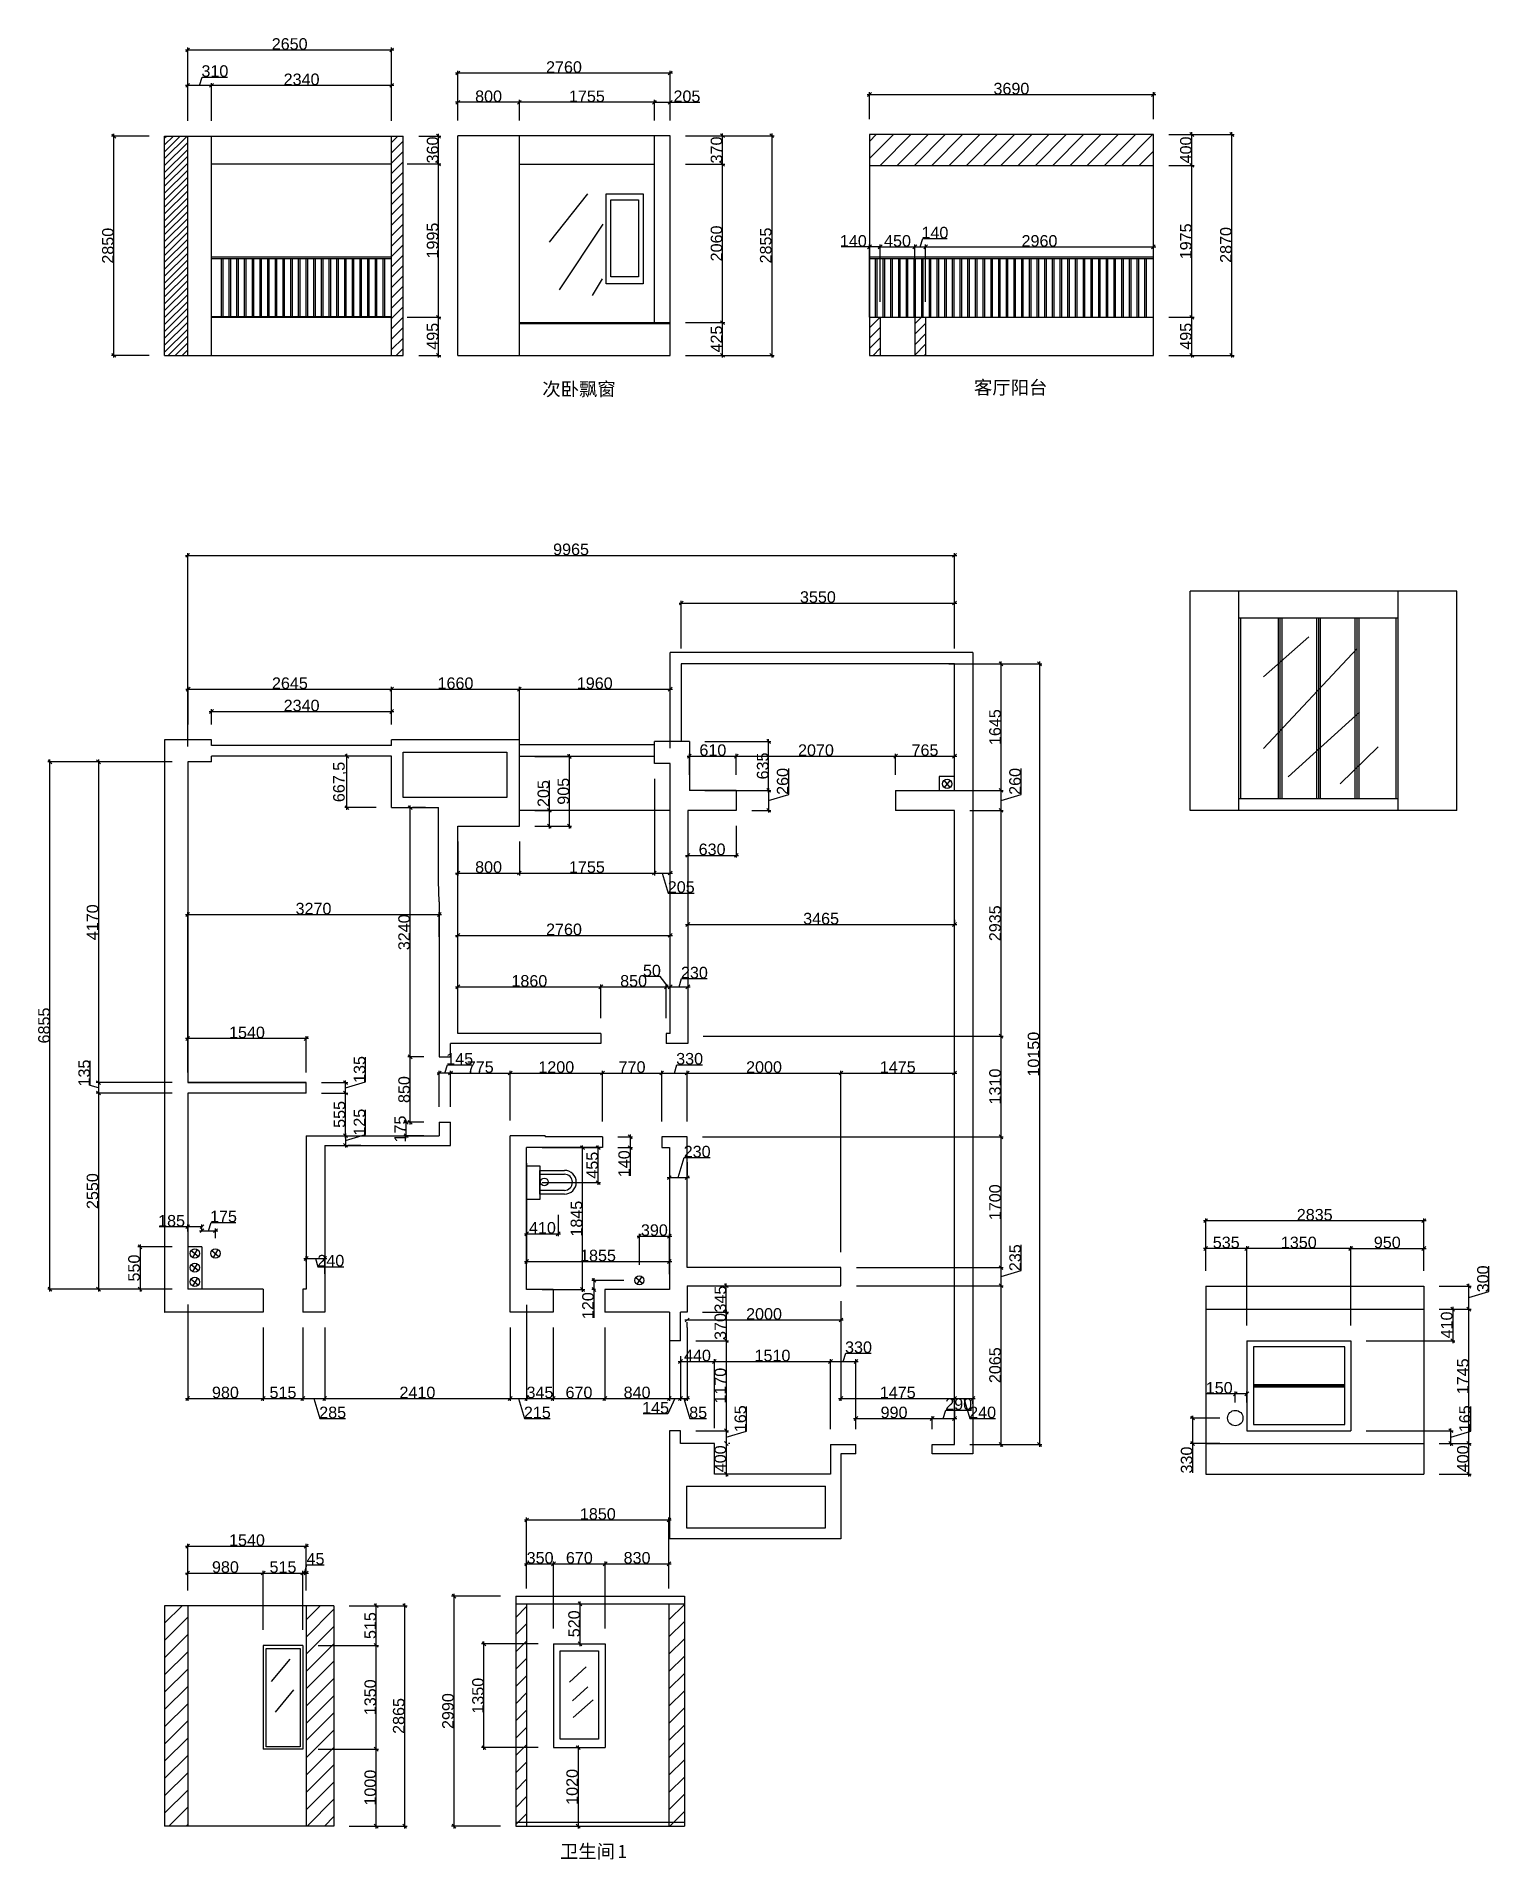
# Model space of a CAD drawing. Header units: millimetres. Extents: x -1666 to 220555, y -7114 to 28673.
# Drawn here: x -1666 to 17232, y -7114 to 16586 of the extents above; entities that cross this region are included whole.
import ezdxf

# ---------------------------------------------------------------- set-up
doc = ezdxf.new("R2010")
doc.units = ezdxf.units.MM
doc.header["$LTSCALE"] = 80
doc.layers.add('daochu', color=7, linetype='Continuous')
doc.styles.add('MtXpl_', font='')
doc.styles.get("Standard").update_dxf_attribs({"font": 'arial.ttf'})
doc.styles.get('MtXpl_').set_extended_font_data('SimSun')
doc.dimstyles.new('ISO-25', dxfattribs={"dimtxt": 150, "dimasz": 50, "dimexe": 30, "dimexo": 200, "dimtad": 1, "dimtxsty": 'Standard', "dimblk": 'OBLIQUE', "dimcen": 2.5, "dimdle": 30, "dimclrd": 3, "dimclre": 3, "dimclrt": 3, "dimadec": 0, "dimazin": 0, "dimtfac": 1, "dimtmove": 0, "dimatfit": 3, "dimfxl": 1, "dimtfillclr": 3, "dimarcsym": 0})

msp = doc.modelspace()

# ---------------------------------------------------------------- texts
at = {"color": 41, "true_color": 0xf4ee51, "style": 'MtXpl_'}
for s, p in [('次卧飘窗', (4908.268, 11914.693)), ('客厅阳台', (10518.268, 11934.693)), ('卫生间', (5138.268, -7095.307)), ('1', (5889.106, -7095.307))]:
    msp.add_text(s, height=175, dxfattribs=at).set_placement(p)

# ---------------------------------------------------------------- blocks, each defined once
blk = doc.blocks.new('_Oblique')
at = {"color": 0, "linetype": 'ByBlock', "lineweight": -2}
blk.add_line((-0.5, -0.5), (0.5, 0.5), dxfattribs=at)
blk = doc.blocks.new('*D1')
at = {"color": 3, "lineweight": -2, "transparency": 16777216}
for p, q in [((6770, 15295), (7920, 15295)), ((7890, 15325), (7890, 12410)), ((6770, 12440), (7920, 12440))]:
    blk.add_line(p, q, dxfattribs=at)
at = {"layer": 'Defpoints', "color": 0, "transparency": 16777216}
for p in [(6570, 15295), (6570, 12440), (7890, 12440)]:
    blk.add_point(p, dxfattribs=at)
at = {"color": 3, "lineweight": -2, "transparency": 16777216, "xscale": 50, "yscale": 50, "zscale": 50}
for p, rotation in [((7890, 15295), 90), ((7890, 12440), 270)]:
    blk.add_blockref('_Oblique', p, dxfattribs=dict(at, rotation=rotation))
at = {"color": 3, "transparency": 16777216, "insert": (7813, 13868), "char_height": 150, "attachment_point": 5, "rotation": 90}
blk.add_mtext('2855', dxfattribs=at)
blk = doc.blocks.new('*D3')
at = {"color": 3, "lineweight": -2, "transparency": 16777216}
for p, q in [((6365, 15495), (6365, 15760)), ((6365, 15730), (6600, 15730)), ((6570, 15495), (6570, 15760)), ((6570, 15730), (6956, 15730))]:
    blk.add_line(p, q, dxfattribs=at)
at = {"layer": 'Defpoints', "color": 0, "transparency": 16777216}
for p in [(6365, 15730), (6365, 15295), (6570, 15295)]:
    blk.add_point(p, dxfattribs=at)
at = {"color": 3, "lineweight": -2, "transparency": 16777216, "xscale": 50, "yscale": 50, "zscale": 50, "rotation": 180}
blk.add_blockref('_Oblique', (6365, 15730), dxfattribs=at)
at = {"color": 3, "lineweight": -2, "transparency": 16777216, "xscale": 50, "yscale": 50, "zscale": 50}
blk.add_blockref('_Oblique', (6570, 15730), dxfattribs=at)
at = {"color": 3, "transparency": 16777216, "insert": (6788, 15807), "char_height": 150, "attachment_point": 5}
blk.add_mtext('205', dxfattribs=at)
blk = doc.blocks.new('*D4')
at = {"color": 3, "lineweight": -2, "transparency": 16777216}
for p, q in [((6395, 15730), (4580, 15730)), ((4610, 15495), (4610, 15760)), ((6365, 15495), (6365, 15760))]:
    blk.add_line(p, q, dxfattribs=at)
at = {"layer": 'Defpoints', "color": 0, "transparency": 16777216}
for p in [(4610, 15730), (4610, 15295), (6365, 15295)]:
    blk.add_point(p, dxfattribs=at)
at = {"color": 3, "lineweight": -2, "transparency": 16777216, "xscale": 50, "yscale": 50, "zscale": 50, "rotation": 180}
blk.add_blockref('_Oblique', (4610, 15730), dxfattribs=at)
at = {"color": 3, "lineweight": -2, "transparency": 16777216, "xscale": 50, "yscale": 50, "zscale": 50}
blk.add_blockref('_Oblique', (6365, 15730), dxfattribs=at)
at = {"color": 3, "transparency": 16777216, "insert": (5488, 15807), "char_height": 150, "attachment_point": 5}
blk.add_mtext('1755', dxfattribs=at)
blk = doc.blocks.new('*D5')
at = {"color": 3, "lineweight": -2, "transparency": 16777216}
for p, q in [((4640, 15730), (3780, 15730)), ((3810, 15495), (3810, 15760)), ((4610, 15495), (4610, 15760))]:
    blk.add_line(p, q, dxfattribs=at)
at = {"layer": 'Defpoints', "color": 0, "transparency": 16777216}
for p in [(3810, 15730), (3810, 15295), (4610, 15295)]:
    blk.add_point(p, dxfattribs=at)
at = {"color": 3, "lineweight": -2, "transparency": 16777216, "xscale": 50, "yscale": 50, "zscale": 50, "rotation": 180}
blk.add_blockref('_Oblique', (3810, 15730), dxfattribs=at)
at = {"color": 3, "lineweight": -2, "transparency": 16777216, "xscale": 50, "yscale": 50, "zscale": 50}
blk.add_blockref('_Oblique', (4610, 15730), dxfattribs=at)
at = {"color": 3, "transparency": 16777216, "insert": (4210, 15807), "char_height": 150, "attachment_point": 5}
blk.add_mtext('800', dxfattribs=at)
blk = doc.blocks.new('*D6')
at = {"color": 3, "lineweight": -2, "transparency": 16777216}
for p, q in [((6770, 12865), (7280, 12865)), ((7250, 12410), (7250, 12895)), ((6770, 12440), (7280, 12440))]:
    blk.add_line(p, q, dxfattribs=at)
at = {"layer": 'Defpoints', "color": 0, "transparency": 16777216}
for p in [(6570, 12865), (7250, 12865), (6570, 12440)]:
    blk.add_point(p, dxfattribs=at)
at = {"color": 3, "lineweight": -2, "transparency": 16777216, "xscale": 50, "yscale": 50, "zscale": 50}
for p, rotation in [((7250, 12865), 90), ((7250, 12440), 270)]:
    blk.add_blockref('_Oblique', p, dxfattribs=dict(at, rotation=rotation))
at = {"color": 3, "transparency": 16777216, "insert": (7173, 12652), "char_height": 150, "attachment_point": 5, "rotation": 90}
blk.add_mtext('425', dxfattribs=at)
blk = doc.blocks.new('*D7')
at = {"color": 3, "lineweight": -2, "transparency": 16777216}
for p, q in [((7250, 12835), (7250, 14955)), ((6770, 14925), (7280, 14925)), ((6770, 12865), (7280, 12865))]:
    blk.add_line(p, q, dxfattribs=at)
at = {"layer": 'Defpoints', "color": 0, "transparency": 16777216}
for p in [(6570, 14925), (7250, 14925), (6570, 12865)]:
    blk.add_point(p, dxfattribs=at)
at = {"color": 3, "lineweight": -2, "transparency": 16777216, "xscale": 50, "yscale": 50, "zscale": 50}
for p, rotation in [((7250, 14925), 90), ((7250, 12865), 270)]:
    blk.add_blockref('_Oblique', p, dxfattribs=dict(at, rotation=rotation))
at = {"color": 3, "transparency": 16777216, "insert": (7173, 13895), "char_height": 150, "attachment_point": 5, "rotation": 90}
blk.add_mtext('2060', dxfattribs=at)
blk = doc.blocks.new('*D8')
at = {"color": 3, "lineweight": -2, "transparency": 16777216}
for p, q in [((6770, 15295), (7280, 15295)), ((7250, 14895), (7250, 15325)), ((6770, 14925), (7280, 14925))]:
    blk.add_line(p, q, dxfattribs=at)
at = {"layer": 'Defpoints', "color": 0, "transparency": 16777216}
for p in [(6570, 15295), (7250, 15295), (6570, 14925)]:
    blk.add_point(p, dxfattribs=at)
at = {"color": 3, "lineweight": -2, "transparency": 16777216, "xscale": 50, "yscale": 50, "zscale": 50}
for p, rotation in [((7250, 15295), 90), ((7250, 14925), 270)]:
    blk.add_blockref('_Oblique', p, dxfattribs=dict(at, rotation=rotation))
at = {"color": 3, "transparency": 16777216, "insert": (7173, 15110), "char_height": 150, "attachment_point": 5, "rotation": 90}
blk.add_mtext('370', dxfattribs=at)
blk = doc.blocks.new('*D9')
at = {"color": 3, "lineweight": -2, "transparency": 16777216}
for p, q in [((3810, 15495), (3810, 16140)), ((6570, 15495), (6570, 16140)), ((6600, 16110), (3780, 16110))]:
    blk.add_line(p, q, dxfattribs=at)
at = {"layer": 'Defpoints', "color": 0, "transparency": 16777216}
for p in [(3810, 16110), (3810, 15295), (6570, 15295)]:
    blk.add_point(p, dxfattribs=at)
at = {"color": 3, "lineweight": -2, "transparency": 16777216, "xscale": 50, "yscale": 50, "zscale": 50, "rotation": 180}
blk.add_blockref('_Oblique', (3810, 16110), dxfattribs=at)
at = {"color": 3, "lineweight": -2, "transparency": 16777216, "xscale": 50, "yscale": 50, "zscale": 50}
blk.add_blockref('_Oblique', (6570, 16110), dxfattribs=at)
at = {"color": 3, "transparency": 16777216, "insert": (5190, 16187), "char_height": 150, "attachment_point": 5}
blk.add_mtext('2760', dxfattribs=at)
blk = doc.blocks.new('*D10')
at = {"color": 3, "lineweight": -2, "transparency": 16777216}
for p, q in [((1870, 3560), (270, 3560)), ((300, 3118), (300, 3590)), ((1840, 3118), (1840, 3590))]:
    blk.add_line(p, q, dxfattribs=at)
at = {"layer": 'Defpoints', "color": 0, "transparency": 16777216}
for p in [(300, 3560), (300, 2918), (1840, 2918)]:
    blk.add_point(p, dxfattribs=at)
at = {"color": 3, "lineweight": -2, "transparency": 16777216, "xscale": 50, "yscale": 50, "zscale": 50, "rotation": 180}
blk.add_blockref('_Oblique', (300, 3560), dxfattribs=at)
at = {"color": 3, "lineweight": -2, "transparency": 16777216, "xscale": 50, "yscale": 50, "zscale": 50}
blk.add_blockref('_Oblique', (1840, 3560), dxfattribs=at)
at = {"color": 3, "transparency": 16777216, "insert": (1070, 3637), "char_height": 150, "attachment_point": 5}
blk.add_mtext('1540', dxfattribs=at)
blk = doc.blocks.new('*D11')
at = {"color": 3, "lineweight": -2, "transparency": 16777216}
for p, q in [((275, 8100), (2980, 8100)), ((305, 7640), (305, 8130)), ((2950, 7640), (2950, 8130))]:
    blk.add_line(p, q, dxfattribs=at)
at = {"layer": 'Defpoints', "color": 0, "transparency": 16777216}
for p in [(2950, 8100), (305, 7440), (2950, 7440)]:
    blk.add_point(p, dxfattribs=at)
at = {"color": 3, "lineweight": -2, "transparency": 16777216, "xscale": 50, "yscale": 50, "zscale": 50, "rotation": 180}
blk.add_blockref('_Oblique', (305, 8100), dxfattribs=at)
at = {"color": 3, "lineweight": -2, "transparency": 16777216, "xscale": 50, "yscale": 50, "zscale": 50}
blk.add_blockref('_Oblique', (2950, 8100), dxfattribs=at)
at = {"color": 3, "transparency": 16777216, "insert": (1628, 8177), "char_height": 150, "attachment_point": 5}
blk.add_mtext('2645', dxfattribs=at)
blk = doc.blocks.new('*D12')
at = {"color": 3, "lineweight": -2, "transparency": 16777216}
for p, q in [((2920, 8100), (4640, 8100)), ((2950, 7640), (2950, 8130)), ((4610, 7425), (4610, 8130))]:
    blk.add_line(p, q, dxfattribs=at)
at = {"layer": 'Defpoints', "color": 0, "transparency": 16777216}
for p in [(4610, 8100), (2950, 7440), (4610, 7225)]:
    blk.add_point(p, dxfattribs=at)
at = {"color": 3, "lineweight": -2, "transparency": 16777216, "xscale": 50, "yscale": 50, "zscale": 50, "rotation": 180}
blk.add_blockref('_Oblique', (2950, 8100), dxfattribs=at)
at = {"color": 3, "lineweight": -2, "transparency": 16777216, "xscale": 50, "yscale": 50, "zscale": 50}
blk.add_blockref('_Oblique', (4610, 8100), dxfattribs=at)
at = {"color": 3, "transparency": 16777216, "insert": (3780, 8177), "char_height": 150, "attachment_point": 5}
blk.add_mtext('1660', dxfattribs=at)
blk = doc.blocks.new('*D13')
at = {"color": 3, "lineweight": -2, "transparency": 16777216}
for p, q in [((4580, 8100), (6600, 8100)), ((4610, 7425), (4610, 8130)), ((6570, 7335), (6570, 8130))]:
    blk.add_line(p, q, dxfattribs=at)
at = {"layer": 'Defpoints', "color": 0, "transparency": 16777216}
for p in [(6570, 8100), (4610, 7225), (6570, 7135)]:
    blk.add_point(p, dxfattribs=at)
at = {"color": 3, "lineweight": -2, "transparency": 16777216, "xscale": 50, "yscale": 50, "zscale": 50, "rotation": 180}
blk.add_blockref('_Oblique', (4610, 8100), dxfattribs=at)
at = {"color": 3, "lineweight": -2, "transparency": 16777216, "xscale": 50, "yscale": 50, "zscale": 50}
blk.add_blockref('_Oblique', (6570, 8100), dxfattribs=at)
at = {"color": 3, "transparency": 16777216, "insert": (5590, 8177), "char_height": 150, "attachment_point": 5}
blk.add_mtext('1960', dxfattribs=at)
blk = doc.blocks.new('*D14')
at = {"color": 3, "lineweight": -2, "transparency": 16777216}
for p, q in [((6715, 8630), (6715, 9250)), ((10265, 8630), (10265, 9250)), ((6685, 9220), (10295, 9220))]:
    blk.add_line(p, q, dxfattribs=at)
at = {"layer": 'Defpoints', "color": 0, "transparency": 16777216}
for p in [(10265, 9220), (6715, 8430), (10265, 8430)]:
    blk.add_point(p, dxfattribs=at)
at = {"color": 3, "lineweight": -2, "transparency": 16777216, "xscale": 50, "yscale": 50, "zscale": 50, "rotation": 180}
blk.add_blockref('_Oblique', (6715, 9220), dxfattribs=at)
at = {"color": 3, "lineweight": -2, "transparency": 16777216, "xscale": 50, "yscale": 50, "zscale": 50}
blk.add_blockref('_Oblique', (10265, 9220), dxfattribs=at)
at = {"color": 3, "transparency": 16777216, "insert": (8490, 9297), "char_height": 150, "attachment_point": 5}
blk.add_mtext('3550', dxfattribs=at)
blk = doc.blocks.new('*D15')
at = {"color": 3, "lineweight": -2, "transparency": 16777216}
for p, q in [((13050, 12935), (13380, 12935)), ((13350, 12410), (13350, 12965)), ((13050, 12440), (13380, 12440))]:
    blk.add_line(p, q, dxfattribs=at)
at = {"layer": 'Defpoints', "color": 0, "transparency": 16777216}
for p in [(12850, 12935), (13350, 12935), (12850, 12440)]:
    blk.add_point(p, dxfattribs=at)
at = {"color": 3, "lineweight": -2, "transparency": 16777216, "xscale": 50, "yscale": 50, "zscale": 50}
for p, rotation in [((13350, 12935), 90), ((13350, 12440), 270)]:
    blk.add_blockref('_Oblique', p, dxfattribs=dict(at, rotation=rotation))
at = {"color": 3, "transparency": 16777216, "insert": (13273, 12688), "char_height": 150, "attachment_point": 5, "rotation": 90}
blk.add_mtext('495', dxfattribs=at)
blk = doc.blocks.new('*D16')
at = {"color": 3, "lineweight": -2, "transparency": 16777216}
for p, q in [((13350, 12905), (13350, 14940)), ((13050, 14910), (13380, 14910)), ((13050, 12935), (13380, 12935))]:
    blk.add_line(p, q, dxfattribs=at)
at = {"layer": 'Defpoints', "color": 0, "transparency": 16777216}
for p in [(12850, 14910), (13350, 14910), (12850, 12935)]:
    blk.add_point(p, dxfattribs=at)
at = {"color": 3, "lineweight": -2, "transparency": 16777216, "xscale": 50, "yscale": 50, "zscale": 50}
for p, rotation in [((13350, 14910), 90), ((13350, 12935), 270)]:
    blk.add_blockref('_Oblique', p, dxfattribs=dict(at, rotation=rotation))
at = {"color": 3, "transparency": 16777216, "insert": (13273, 13922), "char_height": 150, "attachment_point": 5, "rotation": 90}
blk.add_mtext('1975', dxfattribs=at)
blk = doc.blocks.new('*D17')
at = {"color": 3, "lineweight": -2, "transparency": 16777216}
for p, q in [((13050, 15310), (13380, 15310)), ((13350, 14880), (13350, 15340)), ((13050, 14910), (13380, 14910))]:
    blk.add_line(p, q, dxfattribs=at)
at = {"layer": 'Defpoints', "color": 0, "transparency": 16777216}
for p in [(12850, 15310), (13350, 15310), (12850, 14910)]:
    blk.add_point(p, dxfattribs=at)
at = {"color": 3, "lineweight": -2, "transparency": 16777216, "xscale": 50, "yscale": 50, "zscale": 50}
for p, rotation in [((13350, 15310), 90), ((13350, 14910), 270)]:
    blk.add_blockref('_Oblique', p, dxfattribs=dict(at, rotation=rotation))
at = {"color": 3, "transparency": 16777216, "insert": (13273, 15110), "char_height": 150, "attachment_point": 5, "rotation": 90}
blk.add_mtext('400', dxfattribs=at)
blk = doc.blocks.new('*D18')
at = {"color": 3, "lineweight": -2, "transparency": 16777216}
for p, q in [((13050, 15310), (13900, 15310)), ((13870, 12410), (13870, 15340)), ((13050, 12440), (13900, 12440))]:
    blk.add_line(p, q, dxfattribs=at)
at = {"layer": 'Defpoints', "color": 0, "transparency": 16777216}
for p in [(12850, 15310), (13870, 15310), (12850, 12440)]:
    blk.add_point(p, dxfattribs=at)
at = {"color": 3, "lineweight": -2, "transparency": 16777216, "xscale": 50, "yscale": 50, "zscale": 50}
for p, rotation in [((13870, 15310), 90), ((13870, 12440), 270)]:
    blk.add_blockref('_Oblique', p, dxfattribs=dict(at, rotation=rotation))
at = {"color": 3, "transparency": 16777216, "insert": (13793, 13875), "char_height": 150, "attachment_point": 5, "rotation": 90}
blk.add_mtext('2870', dxfattribs=at)
blk = doc.blocks.new('*D19')
at = {"color": 3, "lineweight": -2, "transparency": 16777216}
for p, q in [((9130, 15830), (12880, 15830)), ((9160, 15510), (9160, 15860)), ((12850, 15510), (12850, 15860))]:
    blk.add_line(p, q, dxfattribs=at)
at = {"layer": 'Defpoints', "color": 0, "transparency": 16777216}
for p in [(12850, 15830), (9160, 15310), (12850, 15310)]:
    blk.add_point(p, dxfattribs=at)
at = {"color": 3, "lineweight": -2, "transparency": 16777216, "xscale": 50, "yscale": 50, "zscale": 50, "rotation": 180}
blk.add_blockref('_Oblique', (9160, 15830), dxfattribs=at)
at = {"color": 3, "lineweight": -2, "transparency": 16777216, "xscale": 50, "yscale": 50, "zscale": 50}
blk.add_blockref('_Oblique', (12850, 15830), dxfattribs=at)
at = {"color": 3, "transparency": 16777216, "insert": (11005, 15907), "char_height": 150, "attachment_point": 5}
blk.add_mtext('3690', dxfattribs=at)
blk = doc.blocks.new('*D20')
at = {"color": 3, "lineweight": -2, "transparency": 16777216}
for p, q in [((9160, 13850), (8792, 13850)), ((9300, 13850), (9130, 13850)), ((9160, 13135), (9160, 13880)), ((9300, 13135), (9300, 13880))]:
    blk.add_line(p, q, dxfattribs=at)
at = {"layer": 'Defpoints', "color": 0, "transparency": 16777216}
for p in [(9300, 13850), (9160, 12935), (9300, 12935)]:
    blk.add_point(p, dxfattribs=at)
at = {"color": 3, "lineweight": -2, "transparency": 16777216, "xscale": 50, "yscale": 50, "zscale": 50, "rotation": 180}
blk.add_blockref('_Oblique', (9160, 13850), dxfattribs=at)
at = {"color": 3, "lineweight": -2, "transparency": 16777216, "xscale": 50, "yscale": 50, "zscale": 50}
blk.add_blockref('_Oblique', (9300, 13850), dxfattribs=at)
at = {"color": 3, "transparency": 16777216, "insert": (8951, 13927), "char_height": 150, "attachment_point": 5}
blk.add_mtext('140', dxfattribs=at)
blk = doc.blocks.new('*D21')
at = {"color": 3, "lineweight": -2, "transparency": 16777216}
for p, q in [((9270, 13850), (9780, 13850)), ((9300, 13135), (9300, 13880)), ((9750, 13135), (9750, 13880))]:
    blk.add_line(p, q, dxfattribs=at)
at = {"layer": 'Defpoints', "color": 0, "transparency": 16777216}
for p in [(9750, 13850), (9300, 12935), (9750, 12935)]:
    blk.add_point(p, dxfattribs=at)
at = {"color": 3, "lineweight": -2, "transparency": 16777216, "xscale": 50, "yscale": 50, "zscale": 50, "rotation": 180}
blk.add_blockref('_Oblique', (9300, 13850), dxfattribs=at)
at = {"color": 3, "lineweight": -2, "transparency": 16777216, "xscale": 50, "yscale": 50, "zscale": 50}
blk.add_blockref('_Oblique', (9750, 13850), dxfattribs=at)
at = {"color": 3, "transparency": 16777216, "insert": (9525, 13927), "char_height": 150, "attachment_point": 5}
blk.add_mtext('450', dxfattribs=at)
blk = doc.blocks.new('*D22')
at = {"color": 3, "lineweight": -2, "transparency": 16777216}
for p, q in [((9720, 13850), (9920, 13850)), ((9750, 13135), (9750, 13880)), ((9820, 13850), (9852, 13958)), ((9852, 13958), (10170, 13958)), ((9890, 13135), (9890, 13880))]:
    blk.add_line(p, q, dxfattribs=at)
at = {"layer": 'Defpoints', "color": 0, "transparency": 16777216}
for p in [(9890, 13850), (9750, 12935), (9890, 12935)]:
    blk.add_point(p, dxfattribs=at)
at = {"color": 3, "lineweight": -2, "transparency": 16777216, "xscale": 50, "yscale": 50, "zscale": 50, "rotation": 180}
blk.add_blockref('_Oblique', (9750, 13850), dxfattribs=at)
at = {"color": 3, "lineweight": -2, "transparency": 16777216, "xscale": 50, "yscale": 50, "zscale": 50}
blk.add_blockref('_Oblique', (9890, 13850), dxfattribs=at)
at = {"color": 3, "transparency": 16777216, "insert": (10011, 14035), "char_height": 150, "attachment_point": 5}
blk.add_mtext('140', dxfattribs=at)
blk = doc.blocks.new('*D23')
at = {"color": 3, "lineweight": -2, "transparency": 16777216}
for p, q in [((9860, 13850), (12880, 13850)), ((9890, 13135), (9890, 13880)), ((12850, 13135), (12850, 13880))]:
    blk.add_line(p, q, dxfattribs=at)
at = {"layer": 'Defpoints', "color": 0, "transparency": 16777216}
for p in [(12850, 13850), (9890, 12935), (12850, 12935)]:
    blk.add_point(p, dxfattribs=at)
at = {"color": 3, "lineweight": -2, "transparency": 16777216, "xscale": 50, "yscale": 50, "zscale": 50, "rotation": 180}
blk.add_blockref('_Oblique', (9890, 13850), dxfattribs=at)
at = {"color": 3, "lineweight": -2, "transparency": 16777216, "xscale": 50, "yscale": 50, "zscale": 50}
blk.add_blockref('_Oblique', (12850, 13850), dxfattribs=at)
at = {"color": 3, "transparency": 16777216, "insert": (11370, 13927), "char_height": 150, "attachment_point": 5}
blk.add_mtext('2960', dxfattribs=at)
blk = doc.blocks.new('*D24')
at = {"color": 3, "lineweight": -2, "transparency": 16777216}
for p, q in [((4855, -4310), (4120, -4310)), ((4150, -5690), (4150, -4280)), ((4855, -5660), (4120, -5660))]:
    blk.add_line(p, q, dxfattribs=at)
at = {"layer": 'Defpoints', "color": 0, "transparency": 16777216}
for p in [(4150, -4310), (5055, -4310), (5055, -5660)]:
    blk.add_point(p, dxfattribs=at)
at = {"color": 3, "lineweight": -2, "transparency": 16777216, "xscale": 50, "yscale": 50, "zscale": 50}
for p, rotation in [((4150, -4310), 90), ((4150, -5660), 270)]:
    blk.add_blockref('_Oblique', p, dxfattribs=dict(at, rotation=rotation))
at = {"color": 3, "transparency": 16777216, "insert": (4073, -4985), "char_height": 150, "attachment_point": 5, "rotation": 90}
blk.add_mtext('1350', dxfattribs=at)
blk = doc.blocks.new('*D25')
at = {"color": 3, "lineweight": -2, "transparency": 16777216}
for p, q in [((5279, -3790), (5369, -3790)), ((5399, -4340), (5399, -3760)), ((5255, -4310), (5429, -4310))]:
    blk.add_line(p, q, dxfattribs=at)
at = {"layer": 'Defpoints', "color": 0, "transparency": 16777216}
for p in [(5399, -3790), (5479, -3790), (5055, -4310)]:
    blk.add_point(p, dxfattribs=at)
at = {"color": 3, "lineweight": -2, "transparency": 16777216, "xscale": 50, "yscale": 50, "zscale": 50}
for p, rotation in [((5399, -3790), 90), ((5399, -4310), 270)]:
    blk.add_blockref('_Oblique', p, dxfattribs=dict(at, rotation=rotation))
at = {"color": 3, "transparency": 16777216, "insert": (5322, -4050), "char_height": 150, "attachment_point": 5, "rotation": 90}
blk.add_mtext('520', dxfattribs=at)
blk = doc.blocks.new('*D26')
at = {"color": 3, "lineweight": -2, "transparency": 16777216}
for p, q in [((5255, -5660), (5404, -5660)), ((5374, -5630), (5374, -6710)), ((5284, -6680), (5344, -6680))]:
    blk.add_line(p, q, dxfattribs=at)
at = {"layer": 'Defpoints', "color": 0, "transparency": 16777216}
for p in [(5055, -5660), (5374, -6680), (5484, -6680)]:
    blk.add_point(p, dxfattribs=at)
at = {"color": 3, "lineweight": -2, "transparency": 16777216, "xscale": 50, "yscale": 50, "zscale": 50}
for p, rotation in [((5374, -5660), 90), ((5374, -6680), 270)]:
    blk.add_blockref('_Oblique', p, dxfattribs=dict(at, rotation=rotation))
at = {"color": 3, "transparency": 16777216, "insert": (5297, -6170), "char_height": 150, "attachment_point": 5, "rotation": 90}
blk.add_mtext('1020', dxfattribs=at)
blk = doc.blocks.new('*D27')
at = {"color": 3, "lineweight": -2, "transparency": 16777216}
for p, q in [((4675, -3270), (5085, -3270)), ((4705, -3590), (4705, -3240)), ((5055, -4110), (5055, -3240))]:
    blk.add_line(p, q, dxfattribs=at)
at = {"layer": 'Defpoints', "color": 0, "transparency": 16777216}
for p in [(5055, -3270), (4705, -3790), (5055, -4310)]:
    blk.add_point(p, dxfattribs=at)
at = {"color": 3, "lineweight": -2, "transparency": 16777216, "xscale": 50, "yscale": 50, "zscale": 50, "rotation": 180}
blk.add_blockref('_Oblique', (4705, -3270), dxfattribs=at)
at = {"color": 3, "lineweight": -2, "transparency": 16777216, "xscale": 50, "yscale": 50, "zscale": 50}
blk.add_blockref('_Oblique', (5055, -3270), dxfattribs=at)
at = {"color": 3, "transparency": 16777216, "insert": (4880, -3193), "char_height": 150, "attachment_point": 5}
blk.add_mtext('350', dxfattribs=at)
blk = doc.blocks.new('*D28')
at = {"color": 3, "lineweight": -2, "transparency": 16777216}
for p, q in [((5025, -3270), (5755, -3270)), ((5055, -4110), (5055, -3240)), ((5725, -4110), (5725, -3240))]:
    blk.add_line(p, q, dxfattribs=at)
at = {"layer": 'Defpoints', "color": 0, "transparency": 16777216}
for p in [(5725, -3270), (5055, -4310), (5725, -4310)]:
    blk.add_point(p, dxfattribs=at)
at = {"color": 3, "lineweight": -2, "transparency": 16777216, "xscale": 50, "yscale": 50, "zscale": 50, "rotation": 180}
blk.add_blockref('_Oblique', (5055, -3270), dxfattribs=at)
at = {"color": 3, "lineweight": -2, "transparency": 16777216, "xscale": 50, "yscale": 50, "zscale": 50}
blk.add_blockref('_Oblique', (5725, -3270), dxfattribs=at)
at = {"color": 3, "transparency": 16777216, "insert": (5390, -3193), "char_height": 150, "attachment_point": 5}
blk.add_mtext('670', dxfattribs=at)
blk = doc.blocks.new('*D29')
at = {"color": 3, "lineweight": -2, "transparency": 16777216}
for p, q in [((5695, -3270), (6585, -3270)), ((5725, -4110), (5725, -3240)), ((6555, -3590), (6555, -3240))]:
    blk.add_line(p, q, dxfattribs=at)
at = {"layer": 'Defpoints', "color": 0, "transparency": 16777216}
for p in [(6555, -3270), (6555, -3790), (5725, -4310)]:
    blk.add_point(p, dxfattribs=at)
at = {"color": 3, "lineweight": -2, "transparency": 16777216, "xscale": 50, "yscale": 50, "zscale": 50, "rotation": 180}
blk.add_blockref('_Oblique', (5725, -3270), dxfattribs=at)
at = {"color": 3, "lineweight": -2, "transparency": 16777216, "xscale": 50, "yscale": 50, "zscale": 50}
blk.add_blockref('_Oblique', (6555, -3270), dxfattribs=at)
at = {"color": 3, "transparency": 16777216, "insert": (6140, -3193), "char_height": 150, "attachment_point": 5}
blk.add_mtext('830', dxfattribs=at)
blk = doc.blocks.new('*D30')
at = {"color": 3, "lineweight": -2, "transparency": 16777216}
for p, q in [((4365, -3690), (3730, -3690)), ((3760, -3660), (3760, -6710)), ((4365, -6680), (3730, -6680))]:
    blk.add_line(p, q, dxfattribs=at)
at = {"layer": 'Defpoints', "color": 0, "transparency": 16777216}
for p in [(4565, -3690), (3760, -6680), (4565, -6680)]:
    blk.add_point(p, dxfattribs=at)
at = {"color": 3, "lineweight": -2, "transparency": 16777216, "xscale": 50, "yscale": 50, "zscale": 50}
for p, rotation in [((3760, -3690), 90), ((3760, -6680), 270)]:
    blk.add_blockref('_Oblique', p, dxfattribs=dict(at, rotation=rotation))
at = {"color": 3, "transparency": 16777216, "insert": (3683, -5185), "char_height": 150, "attachment_point": 5, "rotation": 90}
blk.add_mtext('2990', dxfattribs=at)
blk = doc.blocks.new('*D31')
at = {"color": 3, "lineweight": -2, "transparency": 16777216}
for p, q in [((4675, -2700), (6585, -2700)), ((4705, -3590), (4705, -2670)), ((6555, -3590), (6555, -2670))]:
    blk.add_line(p, q, dxfattribs=at)
at = {"layer": 'Defpoints', "color": 0, "transparency": 16777216}
for p in [(6555, -2700), (4705, -3790), (6555, -3790)]:
    blk.add_point(p, dxfattribs=at)
at = {"color": 3, "lineweight": -2, "transparency": 16777216, "xscale": 50, "yscale": 50, "zscale": 50, "rotation": 180}
blk.add_blockref('_Oblique', (4705, -2700), dxfattribs=at)
at = {"color": 3, "lineweight": -2, "transparency": 16777216, "xscale": 50, "yscale": 50, "zscale": 50}
blk.add_blockref('_Oblique', (6555, -2700), dxfattribs=at)
at = {"color": 3, "transparency": 16777216, "insert": (5630, -2623), "char_height": 150, "attachment_point": 5}
blk.add_mtext('1850', dxfattribs=at)
blk = doc.blocks.new('*D32')
at = {"color": 3, "lineweight": -2, "transparency": 16777216}
for p, q in [((300, 1112), (-70, 1112)), ((485, 1112), (270, 1112)), ((300, 1050), (300, 1142)), ((485, 1050), (485, 1142))]:
    blk.add_line(p, q, dxfattribs=at)
at = {"layer": 'Defpoints', "color": 0, "transparency": 16777216}
for p in [(485, 1112), (300, 850), (485, 850)]:
    blk.add_point(p, dxfattribs=at)
at = {"color": 3, "lineweight": -2, "transparency": 16777216, "xscale": 50, "yscale": 50, "zscale": 50, "rotation": 180}
blk.add_blockref('_Oblique', (300, 1112), dxfattribs=at)
at = {"color": 3, "lineweight": -2, "transparency": 16777216, "xscale": 50, "yscale": 50, "zscale": 50}
blk.add_blockref('_Oblique', (485, 1112), dxfattribs=at)
at = {"color": 3, "transparency": 16777216, "insert": (90, 1189), "char_height": 150, "attachment_point": 5}
blk.add_mtext('185', dxfattribs=at)
blk = doc.blocks.new('*D33')
at = {"color": 3, "lineweight": -2, "transparency": 16777216}
for p, q in [((100, 850), (-350, 850)), ((-320, 880), (-320, 270)), ((100, 300), (-350, 300))]:
    blk.add_line(p, q, dxfattribs=at)
at = {"layer": 'Defpoints', "color": 0, "transparency": 16777216}
for p in [(300, 850), (-320, 300), (300, 300)]:
    blk.add_point(p, dxfattribs=at)
at = {"color": 3, "lineweight": -2, "transparency": 16777216, "xscale": 50, "yscale": 50, "zscale": 50}
for p, rotation in [((-320, 850), 90), ((-320, 300), 270)]:
    blk.add_blockref('_Oblique', p, dxfattribs=dict(at, rotation=rotation))
at = {"color": 3, "transparency": 16777216, "insert": (-397, 575), "char_height": 150, "attachment_point": 5, "rotation": 90}
blk.add_mtext('550', dxfattribs=at)
blk = doc.blocks.new('*D34')
at = {"color": 3, "lineweight": -2, "transparency": 16777216}
for p, q in [((455, 1060), (690, 1060)), ((485, 1050), (485, 1090)), ((572, 1060), (605, 1168)), ((605, 1168), (924, 1168)), ((660, 965), (660, 1090))]:
    blk.add_line(p, q, dxfattribs=at)
at = {"layer": 'Defpoints', "color": 0, "transparency": 16777216}
for p in [(660, 1060), (485, 850), (660, 765)]:
    blk.add_point(p, dxfattribs=at)
at = {"color": 3, "lineweight": -2, "transparency": 16777216, "xscale": 50, "yscale": 50, "zscale": 50, "rotation": 180}
blk.add_blockref('_Oblique', (485, 1060), dxfattribs=at)
at = {"color": 3, "lineweight": -2, "transparency": 16777216, "xscale": 50, "yscale": 50, "zscale": 50}
blk.add_blockref('_Oblique', (660, 1060), dxfattribs=at)
at = {"color": 3, "transparency": 16777216, "insert": (765, 1245), "char_height": 150, "attachment_point": 5}
blk.add_mtext('175', dxfattribs=at)
blk = doc.blocks.new('*D35')
at = {"color": 3, "lineweight": -2, "transparency": 16777216}
for p, q in [((6140, 990), (6590, 990)), ((6170, 615), (6170, 1020)), ((6560, 495), (6560, 1020))]:
    blk.add_line(p, q, dxfattribs=at)
at = {"layer": 'Defpoints', "color": 0, "transparency": 16777216}
for p in [(6560, 990), (6170, 415), (6560, 295)]:
    blk.add_point(p, dxfattribs=at)
at = {"color": 3, "lineweight": -2, "transparency": 16777216, "xscale": 50, "yscale": 50, "zscale": 50, "rotation": 180}
blk.add_blockref('_Oblique', (6170, 990), dxfattribs=at)
at = {"color": 3, "lineweight": -2, "transparency": 16777216, "xscale": 50, "yscale": 50, "zscale": 50}
blk.add_blockref('_Oblique', (6560, 990), dxfattribs=at)
at = {"color": 3, "transparency": 16777216, "insert": (6365, 1067), "char_height": 150, "attachment_point": 5}
blk.add_mtext('390', dxfattribs=at)
blk = doc.blocks.new('*D36')
at = {"color": 3, "lineweight": -2, "transparency": 16777216}
for p, q in [((5970, 415), (5550, 415)), ((5600, 295), (5550, 295)), ((5580, 445), (5580, 295)), ((5580, 295), (5580, -73))]:
    blk.add_line(p, q, dxfattribs=at)
at = {"layer": 'Defpoints', "color": 0, "transparency": 16777216}
for p in [(5580, 295), (5800, 295), (6170, 415)]:
    blk.add_point(p, dxfattribs=at)
at = {"color": 3, "lineweight": -2, "transparency": 16777216, "xscale": 50, "yscale": 50, "zscale": 50}
for p, rotation in [((5580, 415), 90), ((5580, 295), 270)]:
    blk.add_blockref('_Oblique', p, dxfattribs=dict(at, rotation=rotation))
at = {"color": 3, "transparency": 16777216, "insert": (5503, 86), "char_height": 150, "attachment_point": 5, "rotation": 90}
blk.add_mtext('120', dxfattribs=at)
blk = doc.blocks.new('*D37')
at = {"color": 3, "lineweight": -2, "transparency": 16777216}
for p, q in [((100, 7155), (-890, 7155)), ((-860, 7185), (-860, 2955)), ((100, 2985), (-890, 2985))]:
    blk.add_line(p, q, dxfattribs=at)
at = {"layer": 'Defpoints', "color": 0, "transparency": 16777216}
for p in [(300, 7155), (-860, 2985), (300, 2985)]:
    blk.add_point(p, dxfattribs=at)
at = {"color": 3, "lineweight": -2, "transparency": 16777216, "xscale": 50, "yscale": 50, "zscale": 50}
for p, rotation in [((-860, 7155), 90), ((-860, 2985), 270)]:
    blk.add_blockref('_Oblique', p, dxfattribs=dict(at, rotation=rotation))
at = {"color": 3, "transparency": 16777216, "insert": (-937, 5070), "char_height": 150, "attachment_point": 5, "rotation": 90}
blk.add_mtext('4170', dxfattribs=at)
blk = doc.blocks.new('*D38')
at = {"color": 3, "lineweight": -2, "transparency": 16777216}
for p, q in [((-968, 2950), (-968, 3269)), ((-860, 2918), (-968, 2950)), ((100, 2985), (-890, 2985)), ((100, 2850), (-890, 2850)), ((-860, 3015), (-860, 2820))]:
    blk.add_line(p, q, dxfattribs=at)
at = {"layer": 'Defpoints', "color": 0, "transparency": 16777216}
for p in [(-860, 2850), (300, 2985), (300, 2850)]:
    blk.add_point(p, dxfattribs=at)
at = {"color": 3, "lineweight": -2, "transparency": 16777216, "xscale": 50, "yscale": 50, "zscale": 50}
for p, rotation in [((-860, 2985), 90), ((-860, 2850), 270)]:
    blk.add_blockref('_Oblique', p, dxfattribs=dict(at, rotation=rotation))
at = {"color": 3, "transparency": 16777216, "insert": (-1045, 3110), "char_height": 150, "attachment_point": 5, "rotation": 90}
blk.add_mtext('135', dxfattribs=at)
blk = doc.blocks.new('*D39')
at = {"color": 3, "lineweight": -2, "transparency": 16777216}
for p, q in [((100, 2850), (-890, 2850)), ((-860, 2880), (-860, 270)), ((100, 300), (-890, 300))]:
    blk.add_line(p, q, dxfattribs=at)
at = {"layer": 'Defpoints', "color": 0, "transparency": 16777216}
for p in [(300, 2850), (-860, 300), (300, 300)]:
    blk.add_point(p, dxfattribs=at)
at = {"color": 3, "lineweight": -2, "transparency": 16777216, "xscale": 50, "yscale": 50, "zscale": 50}
for p, rotation in [((-860, 2850), 90), ((-860, 300), 270)]:
    blk.add_blockref('_Oblique', p, dxfattribs=dict(at, rotation=rotation))
at = {"color": 3, "transparency": 16777216, "insert": (-937, 1575), "char_height": 150, "attachment_point": 5, "rotation": 90}
blk.add_mtext('2550', dxfattribs=at)
blk = doc.blocks.new('*D40')
at = {"color": 3, "lineweight": -2, "transparency": 16777216}
for p, q in [((100, 7155), (-1520, 7155)), ((-1490, 270), (-1490, 7185)), ((100, 300), (-1520, 300))]:
    blk.add_line(p, q, dxfattribs=at)
at = {"layer": 'Defpoints', "color": 0, "transparency": 16777216}
for p in [(-1490, 7155), (300, 7155), (300, 300)]:
    blk.add_point(p, dxfattribs=at)
at = {"color": 3, "lineweight": -2, "transparency": 16777216, "xscale": 50, "yscale": 50, "zscale": 50}
for p, rotation in [((-1490, 7155), 90), ((-1490, 300), 270)]:
    blk.add_blockref('_Oblique', p, dxfattribs=dict(at, rotation=rotation))
at = {"color": 3, "transparency": 16777216, "insert": (-1567, 3728), "char_height": 150, "attachment_point": 5, "rotation": 90}
blk.add_mtext('6855', dxfattribs=at)
blk = doc.blocks.new('*D41')
at = {"color": 3, "lineweight": -2, "transparency": 16777216}
for p, q in [((300, 100), (300, -1150)), ((1280, -200), (1280, -1150)), ((270, -1120), (1310, -1120))]:
    blk.add_line(p, q, dxfattribs=at)
at = {"layer": 'Defpoints', "color": 0, "transparency": 16777216}
for p in [(300, 300), (1280, 0), (1280, -1120)]:
    blk.add_point(p, dxfattribs=at)
at = {"color": 3, "lineweight": -2, "transparency": 16777216, "xscale": 50, "yscale": 50, "zscale": 50, "rotation": 180}
blk.add_blockref('_Oblique', (300, -1120), dxfattribs=at)
at = {"color": 3, "lineweight": -2, "transparency": 16777216, "xscale": 50, "yscale": 50, "zscale": 50}
blk.add_blockref('_Oblique', (1280, -1120), dxfattribs=at)
at = {"color": 3, "transparency": 16777216, "insert": (790, -1043), "char_height": 150, "attachment_point": 5}
blk.add_mtext('980', dxfattribs=at)
blk = doc.blocks.new('*D42')
at = {"color": 3, "lineweight": -2, "transparency": 16777216}
for p, q in [((1280, -200), (1280, -1150)), ((1795, -200), (1795, -1150)), ((1250, -1120), (1825, -1120))]:
    blk.add_line(p, q, dxfattribs=at)
at = {"layer": 'Defpoints', "color": 0, "transparency": 16777216}
for p in [(1280, 0), (1795, 0), (1795, -1120)]:
    blk.add_point(p, dxfattribs=at)
at = {"color": 3, "lineweight": -2, "transparency": 16777216, "xscale": 50, "yscale": 50, "zscale": 50, "rotation": 180}
blk.add_blockref('_Oblique', (1280, -1120), dxfattribs=at)
at = {"color": 3, "lineweight": -2, "transparency": 16777216, "xscale": 50, "yscale": 50, "zscale": 50}
blk.add_blockref('_Oblique', (1795, -1120), dxfattribs=at)
at = {"color": 3, "transparency": 16777216, "insert": (1538, -1043), "char_height": 150, "attachment_point": 5}
blk.add_mtext('515', dxfattribs=at)
blk = doc.blocks.new('*D43')
at = {"color": 3, "lineweight": -2, "transparency": 16777216}
for p, q in [((1795, -200), (1795, -1150)), ((2080, -200), (2080, -1150)), ((1765, -1120), (2110, -1120)), ((1938, -1120), (2016, -1381)), ((2016, -1381), (2352, -1381))]:
    blk.add_line(p, q, dxfattribs=at)
at = {"layer": 'Defpoints', "color": 0, "transparency": 16777216}
for p in [(1795, 0), (2080, 0), (2080, -1120)]:
    blk.add_point(p, dxfattribs=at)
at = {"color": 3, "lineweight": -2, "transparency": 16777216, "xscale": 50, "yscale": 50, "zscale": 50, "rotation": 180}
blk.add_blockref('_Oblique', (1795, -1120), dxfattribs=at)
at = {"color": 3, "lineweight": -2, "transparency": 16777216, "xscale": 50, "yscale": 50, "zscale": 50}
blk.add_blockref('_Oblique', (2080, -1120), dxfattribs=at)
at = {"color": 3, "transparency": 16777216, "insert": (2184, -1303), "char_height": 150, "attachment_point": 5}
blk.add_mtext('285', dxfattribs=at)
blk = doc.blocks.new('*D44')
at = {"color": 3, "lineweight": -2, "transparency": 16777216}
for p, q in [((2080, -200), (2080, -1150)), ((4490, -200), (4490, -1150)), ((2050, -1120), (4520, -1120))]:
    blk.add_line(p, q, dxfattribs=at)
at = {"layer": 'Defpoints', "color": 0, "transparency": 16777216}
for p in [(2080, 0), (4490, 0), (4490, -1120)]:
    blk.add_point(p, dxfattribs=at)
at = {"color": 3, "lineweight": -2, "transparency": 16777216, "xscale": 50, "yscale": 50, "zscale": 50, "rotation": 180}
blk.add_blockref('_Oblique', (2080, -1120), dxfattribs=at)
at = {"color": 3, "lineweight": -2, "transparency": 16777216, "xscale": 50, "yscale": 50, "zscale": 50}
blk.add_blockref('_Oblique', (4490, -1120), dxfattribs=at)
at = {"color": 3, "transparency": 16777216, "insert": (3285, -1043), "char_height": 150, "attachment_point": 5}
blk.add_mtext('2410', dxfattribs=at)
blk = doc.blocks.new('*D45')
at = {"color": 3, "lineweight": -2, "transparency": 16777216}
for p, q in [((4705, 95), (4705, -1150)), ((4490, -200), (4490, -1150)), ((4460, -1120), (4735, -1120)), ((4598, -1120), (4676, -1381)), ((4676, -1381), (5012, -1381))]:
    blk.add_line(p, q, dxfattribs=at)
at = {"layer": 'Defpoints', "color": 0, "transparency": 16777216}
for p in [(4705, 295), (4490, 0), (4705, -1120)]:
    blk.add_point(p, dxfattribs=at)
at = {"color": 3, "lineweight": -2, "transparency": 16777216, "xscale": 50, "yscale": 50, "zscale": 50, "rotation": 180}
blk.add_blockref('_Oblique', (4490, -1120), dxfattribs=at)
at = {"color": 3, "lineweight": -2, "transparency": 16777216, "xscale": 50, "yscale": 50, "zscale": 50}
blk.add_blockref('_Oblique', (4705, -1120), dxfattribs=at)
at = {"color": 3, "transparency": 16777216, "insert": (4844, -1303), "char_height": 150, "attachment_point": 5}
blk.add_mtext('215', dxfattribs=at)
blk = doc.blocks.new('*D46')
at = {"color": 3, "lineweight": -2, "transparency": 16777216}
for p, q in [((4705, 95), (4705, -1150)), ((5050, -200), (5050, -1150)), ((4675, -1120), (5080, -1120))]:
    blk.add_line(p, q, dxfattribs=at)
at = {"layer": 'Defpoints', "color": 0, "transparency": 16777216}
for p in [(4705, 295), (5050, 0), (5050, -1120)]:
    blk.add_point(p, dxfattribs=at)
at = {"color": 3, "lineweight": -2, "transparency": 16777216, "xscale": 50, "yscale": 50, "zscale": 50, "rotation": 180}
blk.add_blockref('_Oblique', (4705, -1120), dxfattribs=at)
at = {"color": 3, "lineweight": -2, "transparency": 16777216, "xscale": 50, "yscale": 50, "zscale": 50}
blk.add_blockref('_Oblique', (5050, -1120), dxfattribs=at)
at = {"color": 3, "transparency": 16777216, "insert": (4878, -1043), "char_height": 150, "attachment_point": 5}
blk.add_mtext('345', dxfattribs=at)
blk = doc.blocks.new('*D47')
at = {"color": 3, "lineweight": -2, "transparency": 16777216}
for p, q in [((5050, -200), (5050, -1150)), ((5720, -200), (5720, -1150)), ((5020, -1120), (5750, -1120))]:
    blk.add_line(p, q, dxfattribs=at)
at = {"layer": 'Defpoints', "color": 0, "transparency": 16777216}
for p in [(5050, 0), (5720, 0), (5720, -1120)]:
    blk.add_point(p, dxfattribs=at)
at = {"color": 3, "lineweight": -2, "transparency": 16777216, "xscale": 50, "yscale": 50, "zscale": 50, "rotation": 180}
blk.add_blockref('_Oblique', (5050, -1120), dxfattribs=at)
at = {"color": 3, "lineweight": -2, "transparency": 16777216, "xscale": 50, "yscale": 50, "zscale": 50}
blk.add_blockref('_Oblique', (5720, -1120), dxfattribs=at)
at = {"color": 3, "transparency": 16777216, "insert": (5385, -1043), "char_height": 150, "attachment_point": 5}
blk.add_mtext('670', dxfattribs=at)
blk = doc.blocks.new('*D48')
at = {"color": 3, "lineweight": -2, "transparency": 16777216}
for p, q in [((5720, -200), (5720, -1150)), ((6560, -200), (6560, -1150)), ((5690, -1120), (6590, -1120))]:
    blk.add_line(p, q, dxfattribs=at)
at = {"layer": 'Defpoints', "color": 0, "transparency": 16777216}
for p in [(5720, 0), (6560, 0), (6560, -1120)]:
    blk.add_point(p, dxfattribs=at)
at = {"color": 3, "lineweight": -2, "transparency": 16777216, "xscale": 50, "yscale": 50, "zscale": 50, "rotation": 180}
blk.add_blockref('_Oblique', (5720, -1120), dxfattribs=at)
at = {"color": 3, "lineweight": -2, "transparency": 16777216, "xscale": 50, "yscale": 50, "zscale": 50}
blk.add_blockref('_Oblique', (6560, -1120), dxfattribs=at)
at = {"color": 3, "transparency": 16777216, "insert": (6140, -1043), "char_height": 150, "attachment_point": 5}
blk.add_mtext('840', dxfattribs=at)
blk = doc.blocks.new('*D49')
at = {"color": 3, "lineweight": -2, "transparency": 16777216}
for p, q in [((6560, -200), (6560, -1150)), ((6705, -570), (6705, -1150)), ((6530, -1120), (6735, -1120)), ((6632, -1120), (6541, -1320)), ((6541, -1320), (6221, -1320))]:
    blk.add_line(p, q, dxfattribs=at)
at = {"layer": 'Defpoints', "color": 0, "transparency": 16777216}
for p in [(6560, 0), (6705, -370), (6705, -1120)]:
    blk.add_point(p, dxfattribs=at)
at = {"color": 3, "lineweight": -2, "transparency": 16777216, "xscale": 50, "yscale": 50, "zscale": 50, "rotation": 180}
blk.add_blockref('_Oblique', (6560, -1120), dxfattribs=at)
at = {"color": 3, "lineweight": -2, "transparency": 16777216, "xscale": 50, "yscale": 50, "zscale": 50}
blk.add_blockref('_Oblique', (6705, -1120), dxfattribs=at)
at = {"color": 3, "transparency": 16777216, "insert": (6381, -1243), "char_height": 150, "attachment_point": 5}
blk.add_mtext('145', dxfattribs=at)
blk = doc.blocks.new('*D50')
at = {"color": 3, "lineweight": -2, "transparency": 16777216}
for p, q in [((6790, -200), (6790, -1150)), ((6705, -570), (6705, -1150)), ((6675, -1120), (6820, -1120)), ((6748, -1120), (6826, -1381)), ((6826, -1381), (7043, -1381))]:
    blk.add_line(p, q, dxfattribs=at)
at = {"layer": 'Defpoints', "color": 0, "transparency": 16777216}
for p in [(6790, 0), (6705, -370), (6790, -1120)]:
    blk.add_point(p, dxfattribs=at)
at = {"color": 3, "lineweight": -2, "transparency": 16777216, "xscale": 50, "yscale": 50, "zscale": 50, "rotation": 180}
blk.add_blockref('_Oblique', (6705, -1120), dxfattribs=at)
at = {"color": 3, "lineweight": -2, "transparency": 16777216, "xscale": 50, "yscale": 50, "zscale": 50}
blk.add_blockref('_Oblique', (6790, -1120), dxfattribs=at)
at = {"color": 3, "transparency": 16777216, "insert": (6934, -1303), "char_height": 150, "attachment_point": 5}
blk.add_mtext('85', dxfattribs=at)
blk = doc.blocks.new('*D51')
at = {"color": 3, "lineweight": -2, "transparency": 16777216}
for p, q in [((8790, 145), (8790, -130)), ((6760, -100), (8820, -100)), ((6790, -200), (6790, -130))]:
    blk.add_line(p, q, dxfattribs=at)
at = {"layer": 'Defpoints', "color": 0, "transparency": 16777216}
for p in [(8790, 345), (6790, 0), (8790, -100)]:
    blk.add_point(p, dxfattribs=at)
at = {"color": 3, "lineweight": -2, "transparency": 16777216, "xscale": 50, "yscale": 50, "zscale": 50, "rotation": 180}
blk.add_blockref('_Oblique', (6790, -100), dxfattribs=at)
at = {"color": 3, "lineweight": -2, "transparency": 16777216, "xscale": 50, "yscale": 50, "zscale": 50}
blk.add_blockref('_Oblique', (8790, -100), dxfattribs=at)
at = {"color": 3, "transparency": 16777216, "insert": (7790, -23), "char_height": 150, "attachment_point": 5}
blk.add_mtext('2000', dxfattribs=at)
blk = doc.blocks.new('*D52')
at = {"color": 3, "lineweight": -2, "transparency": 16777216}
for p, q in [((8790, 145), (8790, -1150)), ((8760, -1120), (10295, -1120)), ((10265, -1170), (10265, -1150))]:
    blk.add_line(p, q, dxfattribs=at)
at = {"layer": 'Defpoints', "color": 0, "transparency": 16777216}
for p in [(8790, 345), (10265, -970), (10265, -1120)]:
    blk.add_point(p, dxfattribs=at)
at = {"color": 3, "lineweight": -2, "transparency": 16777216, "xscale": 50, "yscale": 50, "zscale": 50, "rotation": 180}
blk.add_blockref('_Oblique', (8790, -1120), dxfattribs=at)
at = {"color": 3, "lineweight": -2, "transparency": 16777216, "xscale": 50, "yscale": 50, "zscale": 50}
blk.add_blockref('_Oblique', (10265, -1120), dxfattribs=at)
at = {"color": 3, "transparency": 16777216, "insert": (9528, -1043), "char_height": 150, "attachment_point": 5}
blk.add_mtext('1475', dxfattribs=at)
blk = doc.blocks.new('*D53')
at = {"color": 3, "lineweight": -2, "transparency": 16777216}
for p, q in [((10235, -1120), (10535, -1120)), ((10265, -1170), (10265, -1150)), ((10385, -1120), (10463, -1381)), ((10505, -1190), (10505, -1150)), ((10463, -1381), (10798, -1381))]:
    blk.add_line(p, q, dxfattribs=at)
at = {"layer": 'Defpoints', "color": 0, "transparency": 16777216}
for p in [(10265, -970), (10505, -990), (10505, -1120)]:
    blk.add_point(p, dxfattribs=at)
at = {"color": 3, "lineweight": -2, "transparency": 16777216, "xscale": 50, "yscale": 50, "zscale": 50, "rotation": 180}
blk.add_blockref('_Oblique', (10265, -1120), dxfattribs=at)
at = {"color": 3, "lineweight": -2, "transparency": 16777216, "xscale": 50, "yscale": 50, "zscale": 50}
blk.add_blockref('_Oblique', (10505, -1120), dxfattribs=at)
at = {"color": 3, "transparency": 16777216, "insert": (10631, -1303), "char_height": 150, "attachment_point": 5}
blk.add_mtext('240', dxfattribs=at)
blk = doc.blocks.new('*D54')
at = {"color": 3, "lineweight": -2, "transparency": 16777216}
for p, q in [((2040, 2850), (2380, 2850)), ((2350, 2265), (2350, 2880)), ((2040, 2295), (2380, 2295))]:
    blk.add_line(p, q, dxfattribs=at)
at = {"layer": 'Defpoints', "color": 0, "transparency": 16777216}
for p in [(1840, 2850), (2350, 2850), (1840, 2295)]:
    blk.add_point(p, dxfattribs=at)
at = {"color": 3, "lineweight": -2, "transparency": 16777216, "xscale": 50, "yscale": 50, "zscale": 50}
for p, rotation in [((2350, 2850), 90), ((2350, 2295), 270)]:
    blk.add_blockref('_Oblique', p, dxfattribs=dict(at, rotation=rotation))
at = {"color": 3, "transparency": 16777216, "insert": (2273, 2572), "char_height": 150, "attachment_point": 5, "rotation": 90}
blk.add_mtext('555', dxfattribs=at)
blk = doc.blocks.new('*D55')
at = {"color": 3, "lineweight": -2, "transparency": 16777216}
for p, q in [((2611, 2996), (2611, 3315)), ((2040, 2985), (2380, 2985)), ((2040, 2850), (2380, 2850)), ((2350, 2820), (2350, 3015)), ((2350, 2918), (2611, 2996))]:
    blk.add_line(p, q, dxfattribs=at)
at = {"layer": 'Defpoints', "color": 0, "transparency": 16777216}
for p in [(1840, 2985), (1840, 2850), (2350, 2985)]:
    blk.add_point(p, dxfattribs=at)
at = {"color": 3, "lineweight": -2, "transparency": 16777216, "xscale": 50, "yscale": 50, "zscale": 50}
for p, rotation in [((2350, 2985), 90), ((2350, 2850), 270)]:
    blk.add_blockref('_Oblique', p, dxfattribs=dict(at, rotation=rotation))
at = {"color": 3, "transparency": 16777216, "insert": (2534, 3156), "char_height": 150, "attachment_point": 5, "rotation": 90}
blk.add_mtext('135', dxfattribs=at)
blk = doc.blocks.new('*D56')
at = {"color": 3, "lineweight": -2, "transparency": 16777216}
for p, q in [((3370, 2470), (3108, 2470)), ((3138, 2265), (3138, 2500)), ((3370, 2295), (3108, 2295))]:
    blk.add_line(p, q, dxfattribs=at)
at = {"layer": 'Defpoints', "color": 0, "transparency": 16777216}
for p in [(3138, 2470), (3570, 2470), (3570, 2295)]:
    blk.add_point(p, dxfattribs=at)
at = {"color": 3, "lineweight": -2, "transparency": 16777216, "xscale": 50, "yscale": 50, "zscale": 50}
for p, rotation in [((3138, 2470), 90), ((3138, 2295), 270)]:
    blk.add_blockref('_Oblique', p, dxfattribs=dict(at, rotation=rotation))
at = {"color": 3, "transparency": 16777216, "insert": (3061, 2382), "char_height": 150, "attachment_point": 5, "rotation": 90}
blk.add_mtext('175', dxfattribs=at)
blk = doc.blocks.new('*D57')
at = {"color": 3, "lineweight": -2, "transparency": 16777216}
for p, q in [((3370, 3320), (3160, 3320)), ((3190, 2440), (3190, 3350)), ((3370, 2470), (3160, 2470))]:
    blk.add_line(p, q, dxfattribs=at)
at = {"layer": 'Defpoints', "color": 0, "transparency": 16777216}
for p in [(3190, 3320), (3570, 3320), (3570, 2470)]:
    blk.add_point(p, dxfattribs=at)
at = {"color": 3, "lineweight": -2, "transparency": 16777216, "xscale": 50, "yscale": 50, "zscale": 50}
for p, rotation in [((3190, 3320), 90), ((3190, 2470), 270)]:
    blk.add_blockref('_Oblique', p, dxfattribs=dict(at, rotation=rotation))
at = {"color": 3, "transparency": 16777216, "insert": (3113, 2895), "char_height": 150, "attachment_point": 5, "rotation": 90}
blk.add_mtext('850', dxfattribs=at)
blk = doc.blocks.new('*D58')
at = {"color": 3, "lineweight": -2, "transparency": 16777216}
for p, q in [((3190, 3290), (3190, 6590)), ((3390, 6560), (3220, 6560)), ((3370, 3320), (3160, 3320))]:
    blk.add_line(p, q, dxfattribs=at)
at = {"layer": 'Defpoints', "color": 0, "transparency": 16777216}
for p in [(3190, 6560), (3190, 6560), (3570, 3320)]:
    blk.add_point(p, dxfattribs=at)
at = {"color": 3, "lineweight": -2, "transparency": 16777216, "xscale": 50, "yscale": 50, "zscale": 50}
for p, rotation in [((3190, 6560), 90), ((3190, 3320), 270)]:
    blk.add_blockref('_Oblique', p, dxfattribs=dict(at, rotation=rotation))
at = {"color": 3, "transparency": 16777216, "insert": (3113, 4940), "char_height": 150, "attachment_point": 5, "rotation": 90}
blk.add_mtext('3240', dxfattribs=at)
blk = doc.blocks.new('*D59')
at = {"color": 3, "lineweight": -2, "transparency": 16777216}
for p, q in [((2750, 7228), (2340, 7228)), ((2370, 6530), (2370, 7258)), ((2750, 6560), (2340, 6560))]:
    blk.add_line(p, q, dxfattribs=at)
at = {"layer": 'Defpoints', "color": 0, "transparency": 16777216}
for p in [(2370, 7228), (2950, 7228), (2950, 6560)]:
    blk.add_point(p, dxfattribs=at)
at = {"color": 3, "lineweight": -2, "transparency": 16777216, "xscale": 50, "yscale": 50, "zscale": 50}
for p, rotation in [((2370, 7228), 90), ((2370, 6560), 270)]:
    blk.add_blockref('_Oblique', p, dxfattribs=dict(at, rotation=rotation))
at = {"color": 3, "transparency": 16777216, "insert": (2279, 6894), "char_height": 150, "attachment_point": 5, "rotation": 90}
blk.add_mtext('667,5', dxfattribs=at)
blk = doc.blocks.new('*D60')
at = {"color": 3, "lineweight": -2, "transparency": 16777216}
for p, q in [((3780, 4230), (5700, 4230)), ((3810, 3825), (3810, 4260)), ((5670, 3825), (5670, 4260))]:
    blk.add_line(p, q, dxfattribs=at)
at = {"layer": 'Defpoints', "color": 0, "transparency": 16777216}
for p in [(5670, 4230), (3810, 3625), (5670, 3625)]:
    blk.add_point(p, dxfattribs=at)
at = {"color": 3, "lineweight": -2, "transparency": 16777216, "xscale": 50, "yscale": 50, "zscale": 50, "rotation": 180}
blk.add_blockref('_Oblique', (3810, 4230), dxfattribs=at)
at = {"color": 3, "lineweight": -2, "transparency": 16777216, "xscale": 50, "yscale": 50, "zscale": 50}
blk.add_blockref('_Oblique', (5670, 4230), dxfattribs=at)
at = {"color": 3, "transparency": 16777216, "insert": (4740, 4307), "char_height": 150, "attachment_point": 5}
blk.add_mtext('1860', dxfattribs=at)
blk = doc.blocks.new('*D61')
at = {"color": 3, "lineweight": -2, "transparency": 16777216}
for p, q in [((5640, 4230), (6550, 4230)), ((5670, 3825), (5670, 4260)), ((6520, 3825), (6520, 4260))]:
    blk.add_line(p, q, dxfattribs=at)
at = {"layer": 'Defpoints', "color": 0, "transparency": 16777216}
for p in [(6520, 4230), (5670, 3625), (6520, 3625)]:
    blk.add_point(p, dxfattribs=at)
at = {"color": 3, "lineweight": -2, "transparency": 16777216, "xscale": 50, "yscale": 50, "zscale": 50, "rotation": 180}
blk.add_blockref('_Oblique', (5670, 4230), dxfattribs=at)
at = {"color": 3, "lineweight": -2, "transparency": 16777216, "xscale": 50, "yscale": 50, "zscale": 50}
blk.add_blockref('_Oblique', (6520, 4230), dxfattribs=at)
at = {"color": 3, "transparency": 16777216, "insert": (6095, 4307), "char_height": 150, "attachment_point": 5}
blk.add_mtext('850', dxfattribs=at)
blk = doc.blocks.new('*D62')
at = {"color": 3, "lineweight": -2, "transparency": 16777216}
for p, q in [((6441, 4364), (6225, 4364)), ((6545, 4230), (6441, 4364)), ((6490, 4230), (6600, 4230)), ((6520, 3825), (6520, 4260)), ((6570, 3940), (6570, 4260))]:
    blk.add_line(p, q, dxfattribs=at)
at = {"layer": 'Defpoints', "color": 0, "transparency": 16777216}
for p in [(6570, 4230), (6520, 3625), (6570, 3740)]:
    blk.add_point(p, dxfattribs=at)
at = {"color": 3, "lineweight": -2, "transparency": 16777216, "xscale": 50, "yscale": 50, "zscale": 50, "rotation": 180}
blk.add_blockref('_Oblique', (6520, 4230), dxfattribs=at)
at = {"color": 3, "lineweight": -2, "transparency": 16777216, "xscale": 50, "yscale": 50, "zscale": 50}
blk.add_blockref('_Oblique', (6570, 4230), dxfattribs=at)
at = {"color": 3, "transparency": 16777216, "insert": (6333, 4441), "char_height": 150, "attachment_point": 5}
blk.add_mtext('50', dxfattribs=at)
blk = doc.blocks.new('*D63')
at = {"color": 3, "lineweight": -2, "transparency": 16777216}
for p, q in [((3810, 6120), (3810, 5680)), ((4610, 6120), (4610, 5680)), ((3780, 5710), (4640, 5710))]:
    blk.add_line(p, q, dxfattribs=at)
at = {"layer": 'Defpoints', "color": 0, "transparency": 16777216}
for p in [(3810, 6320), (4610, 6320), (4610, 5710)]:
    blk.add_point(p, dxfattribs=at)
at = {"color": 3, "lineweight": -2, "transparency": 16777216, "xscale": 50, "yscale": 50, "zscale": 50, "rotation": 180}
blk.add_blockref('_Oblique', (3810, 5710), dxfattribs=at)
at = {"color": 3, "lineweight": -2, "transparency": 16777216, "xscale": 50, "yscale": 50, "zscale": 50}
blk.add_blockref('_Oblique', (4610, 5710), dxfattribs=at)
at = {"color": 3, "transparency": 16777216, "insert": (4210, 5787), "char_height": 150, "attachment_point": 5}
blk.add_mtext('800', dxfattribs=at)
blk = doc.blocks.new('*D64')
at = {"color": 3, "lineweight": -2, "transparency": 16777216}
for p, q in [((6365, 6935), (6365, 5680)), ((4610, 6120), (4610, 5680)), ((4580, 5710), (6395, 5710))]:
    blk.add_line(p, q, dxfattribs=at)
at = {"layer": 'Defpoints', "color": 0, "transparency": 16777216}
for p in [(6365, 7135), (4610, 6320), (6365, 5710)]:
    blk.add_point(p, dxfattribs=at)
at = {"color": 3, "lineweight": -2, "transparency": 16777216, "xscale": 50, "yscale": 50, "zscale": 50, "rotation": 180}
blk.add_blockref('_Oblique', (4610, 5710), dxfattribs=at)
at = {"color": 3, "lineweight": -2, "transparency": 16777216, "xscale": 50, "yscale": 50, "zscale": 50}
blk.add_blockref('_Oblique', (6365, 5710), dxfattribs=at)
at = {"color": 3, "transparency": 16777216, "insert": (5488, 5787), "char_height": 150, "attachment_point": 5}
blk.add_mtext('1755', dxfattribs=at)
blk = doc.blocks.new('*D65')
at = {"color": 3, "lineweight": -2, "transparency": 16777216}
for p, q in [((6365, 6935), (6365, 5680)), ((6335, 5710), (6600, 5710)), ((6468, 5710), (6546, 5449)), ((6570, 5520), (6570, 5680)), ((6546, 5449), (6882, 5449))]:
    blk.add_line(p, q, dxfattribs=at)
at = {"layer": 'Defpoints', "color": 0, "transparency": 16777216}
for p in [(6365, 7135), (6570, 5720), (6570, 5710)]:
    blk.add_point(p, dxfattribs=at)
at = {"color": 3, "lineweight": -2, "transparency": 16777216, "xscale": 50, "yscale": 50, "zscale": 50, "rotation": 180}
blk.add_blockref('_Oblique', (6365, 5710), dxfattribs=at)
at = {"color": 3, "lineweight": -2, "transparency": 16777216, "xscale": 50, "yscale": 50, "zscale": 50}
blk.add_blockref('_Oblique', (6570, 5710), dxfattribs=at)
at = {"color": 3, "transparency": 16777216, "insert": (6714, 5527), "char_height": 150, "attachment_point": 5}
blk.add_mtext('205', dxfattribs=at)
blk = doc.blocks.new('*D66')
at = {"color": 3, "lineweight": -2, "transparency": 16777216}
for p, q in [((4810, 7225), (5290, 7225)), ((5260, 6290), (5260, 7255)), ((4810, 6320), (5290, 6320))]:
    blk.add_line(p, q, dxfattribs=at)
at = {"layer": 'Defpoints', "color": 0, "transparency": 16777216}
for p in [(4610, 7225), (5260, 7225), (4610, 6320)]:
    blk.add_point(p, dxfattribs=at)
at = {"color": 3, "lineweight": -2, "transparency": 16777216, "xscale": 50, "yscale": 50, "zscale": 50}
for p, rotation in [((5260, 7225), 90), ((5260, 6320), 270)]:
    blk.add_blockref('_Oblique', p, dxfattribs=dict(at, rotation=rotation))
at = {"color": 3, "transparency": 16777216, "insert": (5183, 6773), "char_height": 150, "attachment_point": 5, "rotation": 90}
blk.add_mtext('905', dxfattribs=at)
blk = doc.blocks.new('*D67')
at = {"color": 3, "lineweight": -2, "transparency": 16777216}
for p, q in [((5000, 6525), (5000, 6911)), ((4810, 6525), (5030, 6525)), ((5000, 6290), (5000, 6525)), ((4810, 6320), (5030, 6320))]:
    blk.add_line(p, q, dxfattribs=at)
at = {"layer": 'Defpoints', "color": 0, "transparency": 16777216}
for p in [(4610, 6525), (5000, 6525), (4610, 6320)]:
    blk.add_point(p, dxfattribs=at)
at = {"color": 3, "lineweight": -2, "transparency": 16777216, "xscale": 50, "yscale": 50, "zscale": 50}
for p, rotation in [((5000, 6525), 90), ((5000, 6320), 270)]:
    blk.add_blockref('_Oblique', p, dxfattribs=dict(at, rotation=rotation))
at = {"color": 3, "transparency": 16777216, "insert": (4923, 6743), "char_height": 150, "attachment_point": 5, "rotation": 90}
blk.add_mtext('205', dxfattribs=at)
blk = doc.blocks.new('*D68')
at = {"color": 3, "lineweight": -2, "transparency": 16777216}
for p, q in [((4905, 2140), (5460, 2140)), ((5430, 265), (5430, 2170)), ((4905, 295), (5460, 295))]:
    blk.add_line(p, q, dxfattribs=at)
at = {"layer": 'Defpoints', "color": 0, "transparency": 16777216}
for p in [(4705, 2140), (5430, 2140), (4705, 295)]:
    blk.add_point(p, dxfattribs=at)
at = {"color": 3, "lineweight": -2, "transparency": 16777216, "xscale": 50, "yscale": 50, "zscale": 50}
for p, rotation in [((5430, 2140), 90), ((5430, 295), 270)]:
    blk.add_blockref('_Oblique', p, dxfattribs=dict(at, rotation=rotation))
at = {"color": 3, "transparency": 16777216, "insert": (5353, 1217), "char_height": 150, "attachment_point": 5, "rotation": 90}
blk.add_mtext('1845', dxfattribs=at)
blk = doc.blocks.new('*D69')
at = {"color": 3, "lineweight": -2, "transparency": 16777216}
for p, q in [((3685, 3110), (4520, 3110)), ((3715, 2670), (3715, 3140)), ((4490, 2495), (4490, 3140))]:
    blk.add_line(p, q, dxfattribs=at)
at = {"layer": 'Defpoints', "color": 0, "transparency": 16777216}
for p in [(4490, 3110), (3715, 2470), (4490, 2295)]:
    blk.add_point(p, dxfattribs=at)
at = {"color": 3, "lineweight": -2, "transparency": 16777216, "xscale": 50, "yscale": 50, "zscale": 50, "rotation": 180}
blk.add_blockref('_Oblique', (3715, 3110), dxfattribs=at)
at = {"color": 3, "lineweight": -2, "transparency": 16777216, "xscale": 50, "yscale": 50, "zscale": 50}
blk.add_blockref('_Oblique', (4490, 3110), dxfattribs=at)
at = {"color": 3, "transparency": 16777216, "insert": (4102, 3187), "char_height": 150, "attachment_point": 5}
blk.add_mtext('775', dxfattribs=at)
blk = doc.blocks.new('*D70')
at = {"color": 3, "lineweight": -2, "transparency": 16777216}
for p, q in [((4460, 3110), (5720, 3110)), ((4490, 2495), (4490, 3140)), ((5690, 2480), (5690, 3140))]:
    blk.add_line(p, q, dxfattribs=at)
at = {"layer": 'Defpoints', "color": 0, "transparency": 16777216}
for p in [(5690, 3110), (4490, 2295), (5690, 2280)]:
    blk.add_point(p, dxfattribs=at)
at = {"color": 3, "lineweight": -2, "transparency": 16777216, "xscale": 50, "yscale": 50, "zscale": 50, "rotation": 180}
blk.add_blockref('_Oblique', (4490, 3110), dxfattribs=at)
at = {"color": 3, "lineweight": -2, "transparency": 16777216, "xscale": 50, "yscale": 50, "zscale": 50}
blk.add_blockref('_Oblique', (5690, 3110), dxfattribs=at)
at = {"color": 3, "transparency": 16777216, "insert": (5090, 3187), "char_height": 150, "attachment_point": 5}
blk.add_mtext('1200', dxfattribs=at)
blk = doc.blocks.new('*D71')
at = {"color": 3, "lineweight": -2, "transparency": 16777216}
for p, q in [((5660, 3110), (6490, 3110)), ((5690, 2480), (5690, 3140)), ((6460, 2480), (6460, 3140))]:
    blk.add_line(p, q, dxfattribs=at)
at = {"layer": 'Defpoints', "color": 0, "transparency": 16777216}
for p in [(6460, 3110), (5690, 2280), (6460, 2280)]:
    blk.add_point(p, dxfattribs=at)
at = {"color": 3, "lineweight": -2, "transparency": 16777216, "xscale": 50, "yscale": 50, "zscale": 50, "rotation": 180}
blk.add_blockref('_Oblique', (5690, 3110), dxfattribs=at)
at = {"color": 3, "lineweight": -2, "transparency": 16777216, "xscale": 50, "yscale": 50, "zscale": 50}
blk.add_blockref('_Oblique', (6460, 3110), dxfattribs=at)
at = {"color": 3, "transparency": 16777216, "insert": (6075, 3187), "char_height": 150, "attachment_point": 5}
blk.add_mtext('770', dxfattribs=at)
blk = doc.blocks.new('*D72')
at = {"color": 3, "lineweight": -2, "transparency": 16777216}
for p, q in [((6430, 3110), (6820, 3110)), ((6460, 2480), (6460, 3140)), ((6625, 3110), (6657, 3218)), ((6657, 3218), (6989, 3218)), ((6790, 2480), (6790, 3140))]:
    blk.add_line(p, q, dxfattribs=at)
at = {"layer": 'Defpoints', "color": 0, "transparency": 16777216}
for p in [(6790, 3110), (6460, 2280), (6790, 2280)]:
    blk.add_point(p, dxfattribs=at)
at = {"color": 3, "lineweight": -2, "transparency": 16777216, "xscale": 50, "yscale": 50, "zscale": 50, "rotation": 180}
blk.add_blockref('_Oblique', (6460, 3110), dxfattribs=at)
at = {"color": 3, "lineweight": -2, "transparency": 16777216, "xscale": 50, "yscale": 50, "zscale": 50}
blk.add_blockref('_Oblique', (6790, 3110), dxfattribs=at)
at = {"color": 3, "transparency": 16777216, "insert": (6823, 3295), "char_height": 150, "attachment_point": 5}
blk.add_mtext('330', dxfattribs=at)
blk = doc.blocks.new('*D73')
at = {"color": 3, "lineweight": -2, "transparency": 16777216}
for p, q in [((6760, 3110), (8820, 3110)), ((6790, 2480), (6790, 3140)), ((8790, 780), (8790, 3140))]:
    blk.add_line(p, q, dxfattribs=at)
at = {"layer": 'Defpoints', "color": 0, "transparency": 16777216}
for p in [(8790, 3110), (6790, 2280), (8790, 580)]:
    blk.add_point(p, dxfattribs=at)
at = {"color": 3, "lineweight": -2, "transparency": 16777216, "xscale": 50, "yscale": 50, "zscale": 50, "rotation": 180}
blk.add_blockref('_Oblique', (6790, 3110), dxfattribs=at)
at = {"color": 3, "lineweight": -2, "transparency": 16777216, "xscale": 50, "yscale": 50, "zscale": 50}
blk.add_blockref('_Oblique', (8790, 3110), dxfattribs=at)
at = {"color": 3, "transparency": 16777216, "insert": (7790, 3187), "char_height": 150, "attachment_point": 5}
blk.add_mtext('2000', dxfattribs=at)
blk = doc.blocks.new('*D74')
at = {"color": 3, "lineweight": -2, "transparency": 16777216}
for p, q in [((8760, 3110), (10295, 3110)), ((8790, 780), (8790, 3140)), ((10265, 3130), (10265, 3140))]:
    blk.add_line(p, q, dxfattribs=at)
at = {"layer": 'Defpoints', "color": 0, "transparency": 16777216}
for p in [(10265, 3110), (10265, 2930), (8790, 580)]:
    blk.add_point(p, dxfattribs=at)
at = {"color": 3, "lineweight": -2, "transparency": 16777216, "xscale": 50, "yscale": 50, "zscale": 50, "rotation": 180}
blk.add_blockref('_Oblique', (8790, 3110), dxfattribs=at)
at = {"color": 3, "lineweight": -2, "transparency": 16777216, "xscale": 50, "yscale": 50, "zscale": 50}
blk.add_blockref('_Oblique', (10265, 3110), dxfattribs=at)
at = {"color": 3, "transparency": 16777216, "insert": (9528, 3187), "char_height": 150, "attachment_point": 5}
blk.add_mtext('1475', dxfattribs=at)
blk = doc.blocks.new('*D75')
at = {"color": 3, "lineweight": -2, "transparency": 16777216}
for p, q in [((8955, -1380), (10005, -1380)), ((8985, -1520), (8985, -1350)), ((9975, -1520), (9975, -1350))]:
    blk.add_line(p, q, dxfattribs=at)
at = {"layer": 'Defpoints', "color": 0, "transparency": 16777216}
for p in [(9975, -1380), (8985, -1720), (9975, -1720)]:
    blk.add_point(p, dxfattribs=at)
at = {"color": 3, "lineweight": -2, "transparency": 16777216, "xscale": 50, "yscale": 50, "zscale": 50, "rotation": 180}
blk.add_blockref('_Oblique', (8985, -1380), dxfattribs=at)
at = {"color": 3, "lineweight": -2, "transparency": 16777216, "xscale": 50, "yscale": 50, "zscale": 50}
blk.add_blockref('_Oblique', (9975, -1380), dxfattribs=at)
at = {"color": 3, "transparency": 16777216, "insert": (9480, -1303), "char_height": 150, "attachment_point": 5}
blk.add_mtext('990', dxfattribs=at)
blk = doc.blocks.new('*D76')
at = {"color": 3, "lineweight": -2, "transparency": 16777216}
for p, q in [((9945, -1380), (10295, -1380)), ((9975, -1520), (9975, -1350)), ((10120, -1380), (10152, -1272)), ((10152, -1272), (10487, -1272)), ((10265, -1230), (10265, -1350))]:
    blk.add_line(p, q, dxfattribs=at)
at = {"layer": 'Defpoints', "color": 0, "transparency": 16777216}
for p in [(10265, -1380), (10265, -1430), (9975, -1720)]:
    blk.add_point(p, dxfattribs=at)
at = {"color": 3, "lineweight": -2, "transparency": 16777216, "xscale": 50, "yscale": 50, "zscale": 50, "rotation": 180}
blk.add_blockref('_Oblique', (9975, -1380), dxfattribs=at)
at = {"color": 3, "lineweight": -2, "transparency": 16777216, "xscale": 50, "yscale": 50, "zscale": 50}
blk.add_blockref('_Oblique', (10265, -1380), dxfattribs=at)
at = {"color": 3, "transparency": 16777216, "insert": (10320, -1195), "char_height": 150, "attachment_point": 5}
blk.add_mtext('290', dxfattribs=at)
blk = doc.blocks.new('*D77')
at = {"color": 3, "lineweight": -2, "transparency": 16777216}
for p, q in [((8990, 345), (10900, 345)), ((10870, -1750), (10870, 375)), ((10465, -1720), (10900, -1720))]:
    blk.add_line(p, q, dxfattribs=at)
at = {"layer": 'Defpoints', "color": 0, "transparency": 16777216}
for p in [(8790, 345), (10870, 345), (10265, -1720)]:
    blk.add_point(p, dxfattribs=at)
at = {"color": 3, "lineweight": -2, "transparency": 16777216, "xscale": 50, "yscale": 50, "zscale": 50}
for p, rotation in [((10870, 345), 90), ((10870, -1720), 270)]:
    blk.add_blockref('_Oblique', p, dxfattribs=dict(at, rotation=rotation))
at = {"color": 3, "transparency": 16777216, "insert": (10793, -688), "char_height": 150, "attachment_point": 5, "rotation": 90}
blk.add_mtext('2065', dxfattribs=at)
blk = doc.blocks.new('*D78')
at = {"color": 3, "lineweight": -2, "transparency": 16777216}
for p, q in [((11131, 541), (11131, 877)), ((8990, 580), (10900, 580)), ((10870, 315), (10870, 610)), ((10870, 463), (11131, 541)), ((8990, 345), (10900, 345))]:
    blk.add_line(p, q, dxfattribs=at)
at = {"layer": 'Defpoints', "color": 0, "transparency": 16777216}
for p in [(8790, 580), (10870, 580), (8790, 345)]:
    blk.add_point(p, dxfattribs=at)
at = {"color": 3, "lineweight": -2, "transparency": 16777216, "xscale": 50, "yscale": 50, "zscale": 50}
for p, rotation in [((10870, 580), 90), ((10870, 345), 270)]:
    blk.add_blockref('_Oblique', p, dxfattribs=dict(at, rotation=rotation))
at = {"color": 3, "transparency": 16777216, "insert": (11054, 709), "char_height": 150, "attachment_point": 5, "rotation": 90}
blk.add_mtext('235', dxfattribs=at)
blk = doc.blocks.new('*D79')
at = {"color": 3, "lineweight": -2, "transparency": 16777216}
for p, q in [((6990, 2280), (10900, 2280)), ((10870, 550), (10870, 2310)), ((8990, 580), (10900, 580))]:
    blk.add_line(p, q, dxfattribs=at)
at = {"layer": 'Defpoints', "color": 0, "transparency": 16777216}
for p in [(6790, 2280), (10870, 2280), (8790, 580)]:
    blk.add_point(p, dxfattribs=at)
at = {"color": 3, "lineweight": -2, "transparency": 16777216, "xscale": 50, "yscale": 50, "zscale": 50}
for p, rotation in [((10870, 2280), 90), ((10870, 580), 270)]:
    blk.add_blockref('_Oblique', p, dxfattribs=dict(at, rotation=rotation))
at = {"color": 3, "transparency": 16777216, "insert": (10793, 1430), "char_height": 150, "attachment_point": 5, "rotation": 90}
blk.add_mtext('1700', dxfattribs=at)
blk = doc.blocks.new('*D80')
at = {"color": 3, "lineweight": -2, "transparency": 16777216}
for p, q in [((7000, 3590), (10900, 3590)), ((10870, 2250), (10870, 3620)), ((6990, 2280), (10900, 2280))]:
    blk.add_line(p, q, dxfattribs=at)
at = {"layer": 'Defpoints', "color": 0, "transparency": 16777216}
for p in [(6800, 3590), (10870, 3590), (6790, 2280)]:
    blk.add_point(p, dxfattribs=at)
at = {"color": 3, "lineweight": -2, "transparency": 16777216, "xscale": 50, "yscale": 50, "zscale": 50}
for p, rotation in [((10870, 3590), 90), ((10870, 2280), 270)]:
    blk.add_blockref('_Oblique', p, dxfattribs=dict(at, rotation=rotation))
at = {"color": 3, "transparency": 16777216, "insert": (10793, 2935), "char_height": 150, "attachment_point": 5, "rotation": 90}
blk.add_mtext('1310', dxfattribs=at)
blk = doc.blocks.new('*D81')
at = {"color": 3, "lineweight": -2, "transparency": 16777216}
for p, q in [((10465, 6525), (10900, 6525)), ((10870, 3560), (10870, 6555)), ((7000, 3590), (10900, 3590))]:
    blk.add_line(p, q, dxfattribs=at)
at = {"layer": 'Defpoints', "color": 0, "transparency": 16777216}
for p in [(10265, 6525), (10870, 6525), (6800, 3590)]:
    blk.add_point(p, dxfattribs=at)
at = {"color": 3, "lineweight": -2, "transparency": 16777216, "xscale": 50, "yscale": 50, "zscale": 50}
for p, rotation in [((10870, 6525), 90), ((10870, 3590), 270)]:
    blk.add_blockref('_Oblique', p, dxfattribs=dict(at, rotation=rotation))
at = {"color": 3, "transparency": 16777216, "insert": (10793, 5057), "char_height": 150, "attachment_point": 5, "rotation": 90}
blk.add_mtext('2935', dxfattribs=at)
blk = doc.blocks.new('*D82')
at = {"color": 3, "lineweight": -2, "transparency": 16777216}
for p, q in [((11131, 6733), (11131, 7068)), ((9700, 6785), (10900, 6785)), ((10870, 6495), (10870, 6815)), ((10870, 6655), (11131, 6733)), ((10465, 6525), (10900, 6525))]:
    blk.add_line(p, q, dxfattribs=at)
at = {"layer": 'Defpoints', "color": 0, "transparency": 16777216}
for p in [(9500, 6785), (10870, 6785), (10265, 6525)]:
    blk.add_point(p, dxfattribs=at)
at = {"color": 3, "lineweight": -2, "transparency": 16777216, "xscale": 50, "yscale": 50, "zscale": 50}
for p, rotation in [((10870, 6785), 90), ((10870, 6525), 270)]:
    blk.add_blockref('_Oblique', p, dxfattribs=dict(at, rotation=rotation))
at = {"color": 3, "transparency": 16777216, "insert": (11053, 6901), "char_height": 150, "attachment_point": 5, "rotation": 90}
blk.add_mtext('260', dxfattribs=at)
blk = doc.blocks.new('*D83')
at = {"color": 3, "lineweight": -2, "transparency": 16777216}
for p, q in [((10190, 8430), (10900, 8430)), ((10870, 6755), (10870, 8460)), ((9700, 6785), (10900, 6785))]:
    blk.add_line(p, q, dxfattribs=at)
at = {"layer": 'Defpoints', "color": 0, "transparency": 16777216}
for p in [(9990, 8430), (10870, 8430), (9500, 6785)]:
    blk.add_point(p, dxfattribs=at)
at = {"color": 3, "lineweight": -2, "transparency": 16777216, "xscale": 50, "yscale": 50, "zscale": 50}
for p, rotation in [((10870, 8430), 90), ((10870, 6785), 270)]:
    blk.add_blockref('_Oblique', p, dxfattribs=dict(at, rotation=rotation))
at = {"color": 3, "transparency": 16777216, "insert": (10793, 7607), "char_height": 150, "attachment_point": 5, "rotation": 90}
blk.add_mtext('1645', dxfattribs=at)
blk = doc.blocks.new('*D84')
at = {"color": 3, "lineweight": -2, "transparency": 16777216}
for p, q in [((6790, 7230), (7460, 7230)), ((6820, 6985), (6820, 7260)), ((7430, 6985), (7430, 7260))]:
    blk.add_line(p, q, dxfattribs=at)
at = {"layer": 'Defpoints', "color": 0, "transparency": 16777216}
for p in [(7430, 7230), (6820, 6785), (7430, 6785)]:
    blk.add_point(p, dxfattribs=at)
at = {"color": 3, "lineweight": -2, "transparency": 16777216, "xscale": 50, "yscale": 50, "zscale": 50, "rotation": 180}
blk.add_blockref('_Oblique', (6820, 7230), dxfattribs=at)
at = {"color": 3, "lineweight": -2, "transparency": 16777216, "xscale": 50, "yscale": 50, "zscale": 50}
blk.add_blockref('_Oblique', (7430, 7230), dxfattribs=at)
at = {"color": 3, "transparency": 16777216, "insert": (7125, 7307), "char_height": 150, "attachment_point": 5}
blk.add_mtext('610', dxfattribs=at)
blk = doc.blocks.new('*D85')
at = {"color": 3, "lineweight": -2, "transparency": 16777216}
for p, q in [((7400, 7230), (9530, 7230)), ((7430, 6985), (7430, 7260)), ((9500, 6985), (9500, 7260))]:
    blk.add_line(p, q, dxfattribs=at)
at = {"layer": 'Defpoints', "color": 0, "transparency": 16777216}
for p in [(9500, 7230), (7430, 6785), (9500, 6785)]:
    blk.add_point(p, dxfattribs=at)
at = {"color": 3, "lineweight": -2, "transparency": 16777216, "xscale": 50, "yscale": 50, "zscale": 50, "rotation": 180}
blk.add_blockref('_Oblique', (7430, 7230), dxfattribs=at)
at = {"color": 3, "lineweight": -2, "transparency": 16777216, "xscale": 50, "yscale": 50, "zscale": 50}
blk.add_blockref('_Oblique', (9500, 7230), dxfattribs=at)
at = {"color": 3, "transparency": 16777216, "insert": (8465, 7307), "char_height": 150, "attachment_point": 5}
blk.add_mtext('2070', dxfattribs=at)
blk = doc.blocks.new('*D86')
at = {"color": 3, "lineweight": -2, "transparency": 16777216}
for p, q in [((9470, 7230), (10295, 7230)), ((9500, 6985), (9500, 7260)), ((10265, 6985), (10265, 7260))]:
    blk.add_line(p, q, dxfattribs=at)
at = {"layer": 'Defpoints', "color": 0, "transparency": 16777216}
for p in [(10265, 7230), (9500, 6785), (10265, 6785)]:
    blk.add_point(p, dxfattribs=at)
at = {"color": 3, "lineweight": -2, "transparency": 16777216, "xscale": 50, "yscale": 50, "zscale": 50, "rotation": 180}
blk.add_blockref('_Oblique', (9500, 7230), dxfattribs=at)
at = {"color": 3, "lineweight": -2, "transparency": 16777216, "xscale": 50, "yscale": 50, "zscale": 50}
blk.add_blockref('_Oblique', (10265, 7230), dxfattribs=at)
at = {"color": 3, "transparency": 16777216, "insert": (9882, 7307), "char_height": 150, "attachment_point": 5}
blk.add_mtext('765', dxfattribs=at)
blk = doc.blocks.new('*D87')
at = {"color": 3, "lineweight": -2, "transparency": 16777216}
for p, q in [((6800, 6325), (6800, 5910)), ((7430, 6325), (7430, 5910)), ((6770, 5940), (7460, 5940))]:
    blk.add_line(p, q, dxfattribs=at)
at = {"layer": 'Defpoints', "color": 0, "transparency": 16777216}
for p in [(6800, 6525), (7430, 6525), (7430, 5940)]:
    blk.add_point(p, dxfattribs=at)
at = {"color": 3, "lineweight": -2, "transparency": 16777216, "xscale": 50, "yscale": 50, "zscale": 50, "rotation": 180}
blk.add_blockref('_Oblique', (6800, 5940), dxfattribs=at)
at = {"color": 3, "lineweight": -2, "transparency": 16777216, "xscale": 50, "yscale": 50, "zscale": 50}
blk.add_blockref('_Oblique', (7430, 5940), dxfattribs=at)
at = {"color": 3, "transparency": 16777216, "insert": (7115, 6017), "char_height": 150, "attachment_point": 5}
blk.add_mtext('630', dxfattribs=at)
blk = doc.blocks.new('*D88')
at = {"color": 3, "lineweight": -2, "transparency": 16777216}
for p, q in [((7020, 7420), (7880, 7420)), ((7850, 6755), (7850, 7450)), ((7020, 6785), (7880, 6785))]:
    blk.add_line(p, q, dxfattribs=at)
at = {"layer": 'Defpoints', "color": 0, "transparency": 16777216}
for p in [(6820, 7420), (7850, 7420), (6820, 6785)]:
    blk.add_point(p, dxfattribs=at)
at = {"color": 3, "lineweight": -2, "transparency": 16777216, "xscale": 50, "yscale": 50, "zscale": 50}
for p, rotation in [((7850, 7420), 90), ((7850, 6785), 270)]:
    blk.add_blockref('_Oblique', p, dxfattribs=dict(at, rotation=rotation))
at = {"color": 3, "transparency": 16777216, "insert": (7773, 7102), "char_height": 150, "attachment_point": 5, "rotation": 90}
blk.add_mtext('635', dxfattribs=at)
blk = doc.blocks.new('*D89')
at = {"color": 3, "lineweight": -2, "transparency": 16777216}
for p, q in [((4705, 1940), (4705, 630)), ((6560, 1940), (6560, 630)), ((4675, 660), (6590, 660))]:
    blk.add_line(p, q, dxfattribs=at)
at = {"layer": 'Defpoints', "color": 0, "transparency": 16777216}
for p in [(4705, 2140), (6560, 2140), (6560, 660)]:
    blk.add_point(p, dxfattribs=at)
at = {"color": 3, "lineweight": -2, "transparency": 16777216, "xscale": 50, "yscale": 50, "zscale": 50, "rotation": 180}
blk.add_blockref('_Oblique', (4705, 660), dxfattribs=at)
at = {"color": 3, "lineweight": -2, "transparency": 16777216, "xscale": 50, "yscale": 50, "zscale": 50}
blk.add_blockref('_Oblique', (6560, 660), dxfattribs=at)
at = {"color": 3, "transparency": 16777216, "insert": (5632, 737), "char_height": 150, "attachment_point": 5}
blk.add_mtext('1855', dxfattribs=at)
blk = doc.blocks.new('*D90')
at = {"color": 3, "lineweight": -2, "transparency": 16777216}
for p, q in [((270, 5170), (3600, 5170)), ((300, 3185), (300, 5200)), ((3570, 4880), (3570, 5200))]:
    blk.add_line(p, q, dxfattribs=at)
at = {"layer": 'Defpoints', "color": 0, "transparency": 16777216}
for p in [(3570, 5170), (3570, 4680), (300, 2985)]:
    blk.add_point(p, dxfattribs=at)
at = {"color": 3, "lineweight": -2, "transparency": 16777216, "xscale": 50, "yscale": 50, "zscale": 50, "rotation": 180}
blk.add_blockref('_Oblique', (300, 5170), dxfattribs=at)
at = {"color": 3, "lineweight": -2, "transparency": 16777216, "xscale": 50, "yscale": 50, "zscale": 50}
blk.add_blockref('_Oblique', (3570, 5170), dxfattribs=at)
at = {"color": 3, "transparency": 16777216, "insert": (1935, 5247), "char_height": 150, "attachment_point": 5}
blk.add_mtext('3270', dxfattribs=at)
blk = doc.blocks.new('*D91')
at = {"color": 3, "lineweight": -2, "transparency": 16777216}
for p, q in [((3780, 4900), (6600, 4900)), ((3810, 4772), (3810, 4870)), ((6570, 4772), (6570, 4870))]:
    blk.add_line(p, q, dxfattribs=at)
at = {"layer": 'Defpoints', "color": 0, "transparency": 16777216}
for p in [(3810, 4972), (6570, 4972), (6570, 4900)]:
    blk.add_point(p, dxfattribs=at)
at = {"color": 3, "lineweight": -2, "transparency": 16777216, "xscale": 50, "yscale": 50, "zscale": 50, "rotation": 180}
blk.add_blockref('_Oblique', (3810, 4900), dxfattribs=at)
at = {"color": 3, "lineweight": -2, "transparency": 16777216, "xscale": 50, "yscale": 50, "zscale": 50}
blk.add_blockref('_Oblique', (6570, 4900), dxfattribs=at)
at = {"color": 3, "transparency": 16777216, "insert": (5190, 4977), "char_height": 150, "attachment_point": 5}
blk.add_mtext('2760', dxfattribs=at)
blk = doc.blocks.new('*D92')
at = {"color": 3, "lineweight": -2, "transparency": 16777216}
for p, q in [((6770, 5040), (10295, 5040)), ((6800, 5100), (6800, 5070)), ((10265, 5100), (10265, 5070))]:
    blk.add_line(p, q, dxfattribs=at)
at = {"layer": 'Defpoints', "color": 0, "transparency": 16777216}
for p in [(10265, 5040), (6800, 4900), (10265, 4900)]:
    blk.add_point(p, dxfattribs=at)
at = {"color": 3, "lineweight": -2, "transparency": 16777216, "xscale": 50, "yscale": 50, "zscale": 50, "rotation": 180}
blk.add_blockref('_Oblique', (6800, 5040), dxfattribs=at)
at = {"color": 3, "lineweight": -2, "transparency": 16777216, "xscale": 50, "yscale": 50, "zscale": 50}
blk.add_blockref('_Oblique', (10265, 5040), dxfattribs=at)
at = {"color": 3, "transparency": 16777216, "insert": (8532, 5117), "char_height": 150, "attachment_point": 5}
blk.add_mtext('3465', dxfattribs=at)
blk = doc.blocks.new('*D93')
at = {"color": 3, "lineweight": -2, "transparency": 16777216}
for p, q in [((6685, 4230), (6717, 4338)), ((6717, 4338), (7052, 4338)), ((6800, 4420), (6800, 4260)), ((6540, 4230), (6830, 4230)), ((6570, 3940), (6570, 4260))]:
    blk.add_line(p, q, dxfattribs=at)
at = {"layer": 'Defpoints', "color": 0, "transparency": 16777216}
for p in [(6800, 4230), (6800, 4220), (6570, 3740)]:
    blk.add_point(p, dxfattribs=at)
at = {"color": 3, "lineweight": -2, "transparency": 16777216, "xscale": 50, "yscale": 50, "zscale": 50, "rotation": 180}
blk.add_blockref('_Oblique', (6570, 4230), dxfattribs=at)
at = {"color": 3, "lineweight": -2, "transparency": 16777216, "xscale": 50, "yscale": 50, "zscale": 50}
blk.add_blockref('_Oblique', (6800, 4230), dxfattribs=at)
at = {"color": 3, "transparency": 16777216, "insert": (6885, 4415), "char_height": 150, "attachment_point": 5}
blk.add_mtext('230', dxfattribs=at)
blk = doc.blocks.new('*D94')
at = {"color": 3, "lineweight": -2, "transparency": 16777216}
for p, q in [((6560, 1940), (6560, 1720)), ((6675, 1750), (6753, 2011)), ((6753, 2011), (7088, 2011)), ((6790, 1950), (6790, 1780)), ((6530, 1750), (6820, 1750))]:
    blk.add_line(p, q, dxfattribs=at)
at = {"layer": 'Defpoints', "color": 0, "transparency": 16777216}
for p in [(6560, 2140), (6790, 1750), (6790, 1750)]:
    blk.add_point(p, dxfattribs=at)
at = {"color": 3, "lineweight": -2, "transparency": 16777216, "xscale": 50, "yscale": 50, "zscale": 50, "rotation": 180}
blk.add_blockref('_Oblique', (6560, 1750), dxfattribs=at)
at = {"color": 3, "lineweight": -2, "transparency": 16777216, "xscale": 50, "yscale": 50, "zscale": 50}
blk.add_blockref('_Oblique', (6790, 1750), dxfattribs=at)
at = {"color": 3, "transparency": 16777216, "insert": (6921, 2088), "char_height": 150, "attachment_point": 5}
blk.add_mtext('230', dxfattribs=at)
blk = doc.blocks.new('*D96')
at = {"color": 3, "lineweight": -2, "transparency": 16777216}
for p, q in [((10465, 8430), (11400, 8430)), ((11370, 8460), (11370, -1750)), ((10465, -1720), (11400, -1720))]:
    blk.add_line(p, q, dxfattribs=at)
at = {"layer": 'Defpoints', "color": 0, "transparency": 16777216}
for p in [(10265, 8430), (10265, -1720), (11370, -1720)]:
    blk.add_point(p, dxfattribs=at)
at = {"color": 3, "lineweight": -2, "transparency": 16777216, "xscale": 50, "yscale": 50, "zscale": 50}
for p, rotation in [((11370, 8430), 90), ((11370, -1720), 270)]:
    blk.add_blockref('_Oblique', p, dxfattribs=dict(at, rotation=rotation))
at = {"color": 3, "transparency": 16777216, "insert": (11293, 3355), "char_height": 150, "attachment_point": 5, "rotation": 90}
blk.add_mtext('10150', dxfattribs=at)
blk = doc.blocks.new('*D97')
at = {"color": 3, "lineweight": -2, "transparency": 16777216}
for p, q in [((6990, 345), (7330, 345)), ((7300, -30), (7300, 375)), ((6990, 0), (7330, 0))]:
    blk.add_line(p, q, dxfattribs=at)
at = {"layer": 'Defpoints', "color": 0, "transparency": 16777216}
for p in [(6790, 345), (7300, 345), (6790, 0)]:
    blk.add_point(p, dxfattribs=at)
at = {"color": 3, "lineweight": -2, "transparency": 16777216, "xscale": 50, "yscale": 50, "zscale": 50}
for p, rotation in [((7300, 345), 90), ((7300, 0), 270)]:
    blk.add_blockref('_Oblique', p, dxfattribs=dict(at, rotation=rotation))
at = {"color": 3, "transparency": 16777216, "insert": (7223, 172), "char_height": 150, "attachment_point": 5, "rotation": 90}
blk.add_mtext('345', dxfattribs=at)
blk = doc.blocks.new('*D98')
at = {"color": 3, "lineweight": -2, "transparency": 16777216}
for p, q in [((6990, 0), (7330, 0)), ((7300, 30), (7300, -400)), ((6905, -370), (7330, -370))]:
    blk.add_line(p, q, dxfattribs=at)
at = {"layer": 'Defpoints', "color": 0, "transparency": 16777216}
for p in [(6790, 0), (6705, -370), (7300, -370)]:
    blk.add_point(p, dxfattribs=at)
at = {"color": 3, "lineweight": -2, "transparency": 16777216, "xscale": 50, "yscale": 50, "zscale": 50}
for p, rotation in [((7300, 0), 90), ((7300, -370), 270)]:
    blk.add_blockref('_Oblique', p, dxfattribs=dict(at, rotation=rotation))
at = {"color": 3, "transparency": 16777216, "insert": (7223, -185), "char_height": 150, "attachment_point": 5, "rotation": 90}
blk.add_mtext('370', dxfattribs=at)
blk = doc.blocks.new('*D99')
at = {"color": 3, "lineweight": -2, "transparency": 16777216}
for p, q in [((6905, -370), (7330, -370)), ((7300, -340), (7300, -1570)), ((6905, -1540), (7330, -1540))]:
    blk.add_line(p, q, dxfattribs=at)
at = {"layer": 'Defpoints', "color": 0, "transparency": 16777216}
for p in [(6705, -370), (6705, -1540), (7300, -1540)]:
    blk.add_point(p, dxfattribs=at)
at = {"color": 3, "lineweight": -2, "transparency": 16777216, "xscale": 50, "yscale": 50, "zscale": 50}
for p, rotation in [((7300, -370), 90), ((7300, -1540), 270)]:
    blk.add_blockref('_Oblique', p, dxfattribs=dict(at, rotation=rotation))
at = {"color": 3, "transparency": 16777216, "insert": (7223, -955), "char_height": 150, "attachment_point": 5, "rotation": 90}
blk.add_mtext('1170', dxfattribs=at)
blk = doc.blocks.new('*D100')
at = {"color": 3, "lineweight": -2, "transparency": 16777216}
for p, q in [((7561, -1544), (7561, -1225)), ((6905, -1540), (7330, -1540)), ((7300, -1510), (7300, -1735)), ((7300, -1623), (7561, -1544)), ((7345, -1705), (7330, -1705))]:
    blk.add_line(p, q, dxfattribs=at)
at = {"layer": 'Defpoints', "color": 0, "transparency": 16777216}
for p in [(6705, -1540), (7145, -1705), (7300, -1705)]:
    blk.add_point(p, dxfattribs=at)
at = {"color": 3, "lineweight": -2, "transparency": 16777216, "xscale": 50, "yscale": 50, "zscale": 50}
for p, rotation in [((7300, -1540), 90), ((7300, -1705), 270)]:
    blk.add_blockref('_Oblique', p, dxfattribs=dict(at, rotation=rotation))
at = {"color": 3, "transparency": 16777216, "insert": (7483, -1384), "char_height": 150, "attachment_point": 5, "rotation": 90}
blk.add_mtext('165', dxfattribs=at)
blk = doc.blocks.new('*D101')
at = {"color": 3, "lineweight": -2, "transparency": 16777216}
for p, q in [((7300, -1675), (7300, -2135)), ((7345, -1705), (7330, -1705)), ((7490, -2105), (7330, -2105))]:
    blk.add_line(p, q, dxfattribs=at)
at = {"layer": 'Defpoints', "color": 0, "transparency": 16777216}
for p in [(7145, -1705), (7290, -2105), (7300, -2105)]:
    blk.add_point(p, dxfattribs=at)
at = {"color": 3, "lineweight": -2, "transparency": 16777216, "xscale": 50, "yscale": 50, "zscale": 50}
for p, rotation in [((7300, -1705), 90), ((7300, -2105), 270)]:
    blk.add_blockref('_Oblique', p, dxfattribs=dict(at, rotation=rotation))
at = {"color": 3, "transparency": 16777216, "insert": (7223, -1905), "char_height": 150, "attachment_point": 5, "rotation": 90}
blk.add_mtext('400', dxfattribs=at)
blk = doc.blocks.new('*D102')
at = {"color": 3, "lineweight": -2, "transparency": 16777216}
for p, q in [((6675, -640), (7175, -640)), ((6705, -570), (6705, -670)), ((7145, -1505), (7145, -610))]:
    blk.add_line(p, q, dxfattribs=at)
at = {"layer": 'Defpoints', "color": 0, "transparency": 16777216}
for p in [(6705, -370), (7145, -640), (7145, -1705)]:
    blk.add_point(p, dxfattribs=at)
at = {"color": 3, "lineweight": -2, "transparency": 16777216, "xscale": 50, "yscale": 50, "zscale": 50, "rotation": 180}
blk.add_blockref('_Oblique', (6705, -640), dxfattribs=at)
at = {"color": 3, "lineweight": -2, "transparency": 16777216, "xscale": 50, "yscale": 50, "zscale": 50}
blk.add_blockref('_Oblique', (7145, -640), dxfattribs=at)
at = {"color": 3, "transparency": 16777216, "insert": (6925, -563), "char_height": 150, "attachment_point": 5}
blk.add_mtext('440', dxfattribs=at)
blk = doc.blocks.new('*D103')
at = {"color": 3, "lineweight": -2, "transparency": 16777216}
for p, q in [((7115, -640), (8685, -640)), ((7145, -1505), (7145, -610)), ((8655, -1520), (8655, -610))]:
    blk.add_line(p, q, dxfattribs=at)
at = {"layer": 'Defpoints', "color": 0, "transparency": 16777216}
for p in [(8655, -640), (7145, -1705), (8655, -1720)]:
    blk.add_point(p, dxfattribs=at)
at = {"color": 3, "lineweight": -2, "transparency": 16777216, "xscale": 50, "yscale": 50, "zscale": 50, "rotation": 180}
blk.add_blockref('_Oblique', (7145, -640), dxfattribs=at)
at = {"color": 3, "lineweight": -2, "transparency": 16777216, "xscale": 50, "yscale": 50, "zscale": 50}
blk.add_blockref('_Oblique', (8655, -640), dxfattribs=at)
at = {"color": 3, "transparency": 16777216, "insert": (7900, -563), "char_height": 150, "attachment_point": 5}
blk.add_mtext('1510', dxfattribs=at)
blk = doc.blocks.new('*D104')
at = {"color": 3, "lineweight": -2, "transparency": 16777216}
for p, q in [((8625, -640), (9015, -640)), ((8655, -1520), (8655, -610)), ((8820, -640), (8852, -532)), ((8852, -532), (9184, -532)), ((8985, -1520), (8985, -610))]:
    blk.add_line(p, q, dxfattribs=at)
at = {"layer": 'Defpoints', "color": 0, "transparency": 16777216}
for p in [(8985, -640), (8655, -1720), (8985, -1720)]:
    blk.add_point(p, dxfattribs=at)
at = {"color": 3, "lineweight": -2, "transparency": 16777216, "xscale": 50, "yscale": 50, "zscale": 50, "rotation": 180}
blk.add_blockref('_Oblique', (8655, -640), dxfattribs=at)
at = {"color": 3, "lineweight": -2, "transparency": 16777216, "xscale": 50, "yscale": 50, "zscale": 50}
blk.add_blockref('_Oblique', (8985, -640), dxfattribs=at)
at = {"color": 3, "transparency": 16777216, "insert": (9018, -455), "char_height": 150, "attachment_point": 5}
blk.add_mtext('330', dxfattribs=at)
blk = doc.blocks.new('*D105')
at = {"color": 3, "lineweight": -2, "transparency": 16777216}
for p, q in [((5890, 2280), (6080, 2280)), ((5890, 2140), (6080, 2140)), ((6050, 2310), (6050, 2140)), ((6050, 2140), (6050, 1772))]:
    blk.add_line(p, q, dxfattribs=at)
at = {"layer": 'Defpoints', "color": 0, "transparency": 16777216}
for p in [(5690, 2280), (5690, 2140), (6050, 2140)]:
    blk.add_point(p, dxfattribs=at)
at = {"color": 3, "lineweight": -2, "transparency": 16777216, "xscale": 50, "yscale": 50, "zscale": 50}
for p, rotation in [((6050, 2280), 90), ((6050, 2140), 270)]:
    blk.add_blockref('_Oblique', p, dxfattribs=dict(at, rotation=rotation))
at = {"color": 3, "transparency": 16777216, "insert": (5973, 1931), "char_height": 150, "attachment_point": 5, "rotation": 90}
blk.add_mtext('140', dxfattribs=at)
blk = doc.blocks.new('*D106')
at = {"color": 3, "lineweight": -2, "transparency": 16777216}
for p, q in [((5383, 2140), (5665, 2140)), ((5635, 1655), (5635, 2170)), ((4905, 1685), (5665, 1685))]:
    blk.add_line(p, q, dxfattribs=at)
at = {"layer": 'Defpoints', "color": 0, "transparency": 16777216}
for p in [(5183, 2140), (5635, 2140), (4705, 1685)]:
    blk.add_point(p, dxfattribs=at)
at = {"color": 3, "lineweight": -2, "transparency": 16777216, "xscale": 50, "yscale": 50, "zscale": 50}
for p, rotation in [((5635, 2140), 90), ((5635, 1685), 270)]:
    blk.add_blockref('_Oblique', p, dxfattribs=dict(at, rotation=rotation))
at = {"color": 3, "transparency": 16777216, "insert": (5558, 1912), "char_height": 150, "attachment_point": 5, "rotation": 90}
blk.add_mtext('455', dxfattribs=at)
blk = doc.blocks.new('*D107')
at = {"color": 3, "lineweight": -2, "transparency": 16777216}
for p, q in [((4705, 1265), (4705, 990)), ((5115, 1265), (5115, 990)), ((4675, 1020), (5145, 1020))]:
    blk.add_line(p, q, dxfattribs=at)
at = {"layer": 'Defpoints', "color": 0, "transparency": 16777216}
for p in [(4705, 1465), (5115, 1465), (5115, 1020)]:
    blk.add_point(p, dxfattribs=at)
at = {"color": 3, "lineweight": -2, "transparency": 16777216, "xscale": 50, "yscale": 50, "zscale": 50, "rotation": 180}
blk.add_blockref('_Oblique', (4705, 1020), dxfattribs=at)
at = {"color": 3, "lineweight": -2, "transparency": 16777216, "xscale": 50, "yscale": 50, "zscale": 50}
blk.add_blockref('_Oblique', (5115, 1020), dxfattribs=at)
at = {"color": 3, "transparency": 16777216, "insert": (4910, 1097), "char_height": 150, "attachment_point": 5}
blk.add_mtext('410', dxfattribs=at)
blk = doc.blocks.new('*D108')
at = {"color": 3, "lineweight": -2, "transparency": 16777216}
for p, q in [((3745, 3110), (3540, 3110)), ((3570, 2670), (3570, 3140)), ((3642, 3110), (3675, 3218)), ((3675, 3218), (3994, 3218)), ((3715, 2670), (3715, 3140))]:
    blk.add_line(p, q, dxfattribs=at)
at = {"layer": 'Defpoints', "color": 0, "transparency": 16777216}
for p in [(3570, 3110), (3570, 2470), (3715, 2470)]:
    blk.add_point(p, dxfattribs=at)
at = {"color": 3, "lineweight": -2, "transparency": 16777216, "xscale": 50, "yscale": 50, "zscale": 50, "rotation": 180}
blk.add_blockref('_Oblique', (3570, 3110), dxfattribs=at)
at = {"color": 3, "lineweight": -2, "transparency": 16777216, "xscale": 50, "yscale": 50, "zscale": 50}
blk.add_blockref('_Oblique', (3715, 3110), dxfattribs=at)
at = {"color": 3, "transparency": 16777216, "insert": (3835, 3295), "char_height": 150, "attachment_point": 5}
blk.add_mtext('145', dxfattribs=at)
blk = doc.blocks.new('*D109')
at = {"color": 3, "lineweight": -2, "transparency": 16777216}
for p, q in [((2611, 2311), (2611, 2630)), ((2040, 2295), (2380, 2295)), ((2350, 2325), (2350, 2140)), ((2350, 2233), (2611, 2311)), ((2550, 2170), (2380, 2170))]:
    blk.add_line(p, q, dxfattribs=at)
at = {"layer": 'Defpoints', "color": 0, "transparency": 16777216}
for p in [(1840, 2295), (2350, 2170), (2350, 2170)]:
    blk.add_point(p, dxfattribs=at)
at = {"color": 3, "lineweight": -2, "transparency": 16777216, "xscale": 50, "yscale": 50, "zscale": 50}
for p, rotation in [((2350, 2295), 90), ((2350, 2170), 270)]:
    blk.add_blockref('_Oblique', p, dxfattribs=dict(at, rotation=rotation))
at = {"color": 3, "transparency": 16777216, "insert": (2533, 2471), "char_height": 150, "attachment_point": 5, "rotation": 90}
blk.add_mtext('125', dxfattribs=at)
blk = doc.blocks.new('*D110')
at = {"color": 3, "lineweight": -2, "transparency": 16777216}
for p, q in [((1840, 660), (1840, 730)), ((1810, 700), (2110, 700)), ((1960, 700), (1992, 592)), ((1992, 592), (2327, 592)), ((2080, 500), (2080, 670))]:
    blk.add_line(p, q, dxfattribs=at)
at = {"layer": 'Defpoints', "color": 0, "transparency": 16777216}
for p in [(2080, 700), (2080, 700), (1840, 460)]:
    blk.add_point(p, dxfattribs=at)
at = {"color": 3, "lineweight": -2, "transparency": 16777216, "xscale": 50, "yscale": 50, "zscale": 50, "rotation": 180}
blk.add_blockref('_Oblique', (1840, 700), dxfattribs=at)
at = {"color": 3, "lineweight": -2, "transparency": 16777216, "xscale": 50, "yscale": 50, "zscale": 50}
blk.add_blockref('_Oblique', (2080, 700), dxfattribs=at)
at = {"color": 3, "transparency": 16777216, "insert": (2160, 670), "char_height": 150, "attachment_point": 5}
blk.add_mtext('240', dxfattribs=at)
blk = doc.blocks.new('*D111')
at = {"color": 3, "lineweight": -2, "transparency": 16777216}
for p, q in [((8111, 6733), (8111, 7068)), ((7020, 6785), (7880, 6785)), ((7850, 6815), (7850, 6495)), ((7850, 6655), (8111, 6733)), ((7630, 6525), (7880, 6525))]:
    blk.add_line(p, q, dxfattribs=at)
at = {"layer": 'Defpoints', "color": 0, "transparency": 16777216}
for p in [(6820, 6785), (7430, 6525), (7850, 6525)]:
    blk.add_point(p, dxfattribs=at)
at = {"color": 3, "lineweight": -2, "transparency": 16777216, "xscale": 50, "yscale": 50, "zscale": 50}
for p, rotation in [((7850, 6785), 90), ((7850, 6525), 270)]:
    blk.add_blockref('_Oblique', p, dxfattribs=dict(at, rotation=rotation))
at = {"color": 3, "transparency": 16777216, "insert": (8033, 6901), "char_height": 150, "attachment_point": 5, "rotation": 90}
blk.add_mtext('260', dxfattribs=at)
blk = doc.blocks.new('*D112')
at = {"color": 3, "lineweight": -2, "transparency": 16777216}
for p, q in [((270, 9840), (10295, 9840)), ((300, 7355), (300, 9870)), ((10265, 8630), (10265, 9870))]:
    blk.add_line(p, q, dxfattribs=at)
at = {"layer": 'Defpoints', "color": 0, "transparency": 16777216}
for p in [(10265, 9840), (10265, 8430), (300, 7155)]:
    blk.add_point(p, dxfattribs=at)
at = {"color": 3, "lineweight": -2, "transparency": 16777216, "xscale": 50, "yscale": 50, "zscale": 50, "rotation": 180}
blk.add_blockref('_Oblique', (300, 9840), dxfattribs=at)
at = {"color": 3, "lineweight": -2, "transparency": 16777216, "xscale": 50, "yscale": 50, "zscale": 50}
blk.add_blockref('_Oblique', (10265, 9840), dxfattribs=at)
at = {"color": 3, "transparency": 16777216, "insert": (5282, 9917), "char_height": 150, "attachment_point": 5}
blk.add_mtext('9965', dxfattribs=at)
blk = doc.blocks.new('*D113')
at = {"color": 3, "lineweight": -2, "transparency": 16777216}
for p, q in [((16565, -1705), (16980, -1705)), ((16950, -2135), (16950, -1675)), ((16565, -2105), (16980, -2105))]:
    blk.add_line(p, q, dxfattribs=at)
at = {"layer": 'Defpoints', "color": 0, "transparency": 16777216}
for p in [(16365, -1705), (16950, -1705), (16365, -2105)]:
    blk.add_point(p, dxfattribs=at)
at = {"color": 3, "lineweight": -2, "transparency": 16777216, "xscale": 50, "yscale": 50, "zscale": 50}
for p, rotation in [((16950, -1705), 90), ((16950, -2105), 270)]:
    blk.add_blockref('_Oblique', p, dxfattribs=dict(at, rotation=rotation))
at = {"color": 3, "transparency": 16777216, "insert": (16873, -1905), "char_height": 150, "attachment_point": 5, "rotation": 90}
blk.add_mtext('400', dxfattribs=at)
blk = doc.blocks.new('*D114')
at = {"color": 3, "lineweight": -2, "transparency": 16777216}
for p, q in [((16565, 40), (16980, 40)), ((16950, -1735), (16950, 70)), ((16565, -1705), (16980, -1705))]:
    blk.add_line(p, q, dxfattribs=at)
at = {"layer": 'Defpoints', "color": 0, "transparency": 16777216}
for p in [(16365, 40), (16950, 40), (16365, -1705)]:
    blk.add_point(p, dxfattribs=at)
at = {"color": 3, "lineweight": -2, "transparency": 16777216, "xscale": 50, "yscale": 50, "zscale": 50}
for p, rotation in [((16950, 40), 90), ((16950, -1705), 270)]:
    blk.add_blockref('_Oblique', p, dxfattribs=dict(at, rotation=rotation))
at = {"color": 3, "transparency": 16777216, "insert": (16873, -833), "char_height": 150, "attachment_point": 5, "rotation": 90}
blk.add_mtext('1745', dxfattribs=at)
blk = doc.blocks.new('*D115')
at = {"color": 3, "lineweight": -2, "transparency": 16777216}
for p, q in [((17211, 268), (17211, 600)), ((16565, 340), (16980, 340)), ((16950, 10), (16950, 370)), ((16950, 190), (17211, 268)), ((16565, 40), (16980, 40))]:
    blk.add_line(p, q, dxfattribs=at)
at = {"layer": 'Defpoints', "color": 0, "transparency": 16777216}
for p in [(16365, 340), (16950, 340), (16365, 40)]:
    blk.add_point(p, dxfattribs=at)
at = {"color": 3, "lineweight": -2, "transparency": 16777216, "xscale": 50, "yscale": 50, "zscale": 50}
for p, rotation in [((16950, 340), 90), ((16950, 40), 270)]:
    blk.add_blockref('_Oblique', p, dxfattribs=dict(at, rotation=rotation))
at = {"color": 3, "transparency": 16777216, "insert": (17134, 434), "char_height": 150, "attachment_point": 5, "rotation": 90}
blk.add_mtext('300', dxfattribs=at)
blk = doc.blocks.new('*D116')
at = {"color": 3, "lineweight": -2, "transparency": 16777216}
for p, q in [((16395, 1190), (13500, 1190)), ((13530, 540), (13530, 1220)), ((16365, 540), (16365, 1220))]:
    blk.add_line(p, q, dxfattribs=at)
at = {"layer": 'Defpoints', "color": 0, "transparency": 16777216}
for p in [(13530, 1190), (13530, 340), (16365, 340)]:
    blk.add_point(p, dxfattribs=at)
at = {"color": 3, "lineweight": -2, "transparency": 16777216, "xscale": 50, "yscale": 50, "zscale": 50, "rotation": 180}
blk.add_blockref('_Oblique', (13530, 1190), dxfattribs=at)
at = {"color": 3, "lineweight": -2, "transparency": 16777216, "xscale": 50, "yscale": 50, "zscale": 50}
blk.add_blockref('_Oblique', (16365, 1190), dxfattribs=at)
at = {"color": 3, "transparency": 16777216, "insert": (14947, 1267), "char_height": 150, "attachment_point": 5}
blk.add_mtext('2835', dxfattribs=at)
blk = doc.blocks.new('*D117')
at = {"color": 3, "lineweight": -2, "transparency": 16777216}
for p, q in [((13715, -1375), (13330, -1375)), ((13360, -1345), (13360, -1705)), ((13715, -1705), (13330, -1705)), ((13360, -1705), (13360, -2087))]:
    blk.add_line(p, q, dxfattribs=at)
at = {"layer": 'Defpoints', "color": 0, "transparency": 16777216}
for p in [(13915, -1375), (13360, -1705), (13915, -1705)]:
    blk.add_point(p, dxfattribs=at)
at = {"color": 3, "lineweight": -2, "transparency": 16777216, "xscale": 50, "yscale": 50, "zscale": 50}
for p, rotation in [((13360, -1375), 90), ((13360, -1705), 270)]:
    blk.add_blockref('_Oblique', p, dxfattribs=dict(at, rotation=rotation))
at = {"color": 3, "transparency": 16777216, "insert": (13283, -1921), "char_height": 150, "attachment_point": 5, "rotation": 90}
blk.add_mtext('330', dxfattribs=at)
blk = doc.blocks.new('*D118')
at = {"color": 3, "lineweight": -2, "transparency": 16777216}
for p, q in [((13915, -1060), (13547, -1060)), ((14065, -1060), (13885, -1060)), ((13915, -1175), (13915, -1030)), ((14065, -1175), (14065, -1030))]:
    blk.add_line(p, q, dxfattribs=at)
at = {"layer": 'Defpoints', "color": 0, "transparency": 16777216}
for p in [(14065, -1060), (13915, -1375), (14065, -1375)]:
    blk.add_point(p, dxfattribs=at)
at = {"color": 3, "lineweight": -2, "transparency": 16777216, "xscale": 50, "yscale": 50, "zscale": 50, "rotation": 180}
blk.add_blockref('_Oblique', (13915, -1060), dxfattribs=at)
at = {"color": 3, "lineweight": -2, "transparency": 16777216, "xscale": 50, "yscale": 50, "zscale": 50}
blk.add_blockref('_Oblique', (14065, -1060), dxfattribs=at)
at = {"color": 3, "transparency": 16777216, "insert": (13706, -983), "char_height": 150, "attachment_point": 5}
blk.add_mtext('150', dxfattribs=at)
blk = doc.blocks.new('*D119')
at = {"color": 3, "lineweight": -2, "transparency": 16777216}
for p, q in [((15385, 830), (16395, 830)), ((15415, -170), (15415, 860)), ((16365, 540), (16365, 860))]:
    blk.add_line(p, q, dxfattribs=at)
at = {"layer": 'Defpoints', "color": 0, "transparency": 16777216}
for p in [(16365, 830), (16365, 340), (15415, -370)]:
    blk.add_point(p, dxfattribs=at)
at = {"color": 3, "lineweight": -2, "transparency": 16777216, "xscale": 50, "yscale": 50, "zscale": 50, "rotation": 180}
blk.add_blockref('_Oblique', (15415, 830), dxfattribs=at)
at = {"color": 3, "lineweight": -2, "transparency": 16777216, "xscale": 50, "yscale": 50, "zscale": 50}
blk.add_blockref('_Oblique', (16365, 830), dxfattribs=at)
at = {"color": 3, "transparency": 16777216, "insert": (15890, 907), "char_height": 150, "attachment_point": 5}
blk.add_mtext('950', dxfattribs=at)
blk = doc.blocks.new('*D120')
at = {"color": 3, "lineweight": -2, "transparency": 16777216}
for p, q in [((15445, 830), (14035, 830)), ((14065, -170), (14065, 860)), ((15415, -170), (15415, 860))]:
    blk.add_line(p, q, dxfattribs=at)
at = {"layer": 'Defpoints', "color": 0, "transparency": 16777216}
for p in [(14065, 830), (14065, -370), (15415, -370)]:
    blk.add_point(p, dxfattribs=at)
at = {"color": 3, "lineweight": -2, "transparency": 16777216, "xscale": 50, "yscale": 50, "zscale": 50, "rotation": 180}
blk.add_blockref('_Oblique', (14065, 830), dxfattribs=at)
at = {"color": 3, "lineweight": -2, "transparency": 16777216, "xscale": 50, "yscale": 50, "zscale": 50}
blk.add_blockref('_Oblique', (15415, 830), dxfattribs=at)
at = {"color": 3, "transparency": 16777216, "insert": (14740, 907), "char_height": 150, "attachment_point": 5}
blk.add_mtext('1350', dxfattribs=at)
blk = doc.blocks.new('*D121')
at = {"color": 3, "lineweight": -2, "transparency": 16777216}
for p, q in [((14095, 830), (13500, 830)), ((13530, 540), (13530, 860)), ((14065, -170), (14065, 860))]:
    blk.add_line(p, q, dxfattribs=at)
at = {"layer": 'Defpoints', "color": 0, "transparency": 16777216}
for p in [(13530, 830), (13530, 340), (14065, -370)]:
    blk.add_point(p, dxfattribs=at)
at = {"color": 3, "lineweight": -2, "transparency": 16777216, "xscale": 50, "yscale": 50, "zscale": 50, "rotation": 180}
blk.add_blockref('_Oblique', (13530, 830), dxfattribs=at)
at = {"color": 3, "lineweight": -2, "transparency": 16777216, "xscale": 50, "yscale": 50, "zscale": 50}
blk.add_blockref('_Oblique', (14065, 830), dxfattribs=at)
at = {"color": 3, "transparency": 16777216, "insert": (13797, 907), "char_height": 150, "attachment_point": 5}
blk.add_mtext('535', dxfattribs=at)
blk = doc.blocks.new('*D122')
at = {"color": 3, "lineweight": -2, "transparency": 16777216}
for p, q in [((16978, -1544), (16978, -1225)), ((15615, -1540), (16747, -1540)), ((16717, -1735), (16717, -1510)), ((16717, -1623), (16978, -1544)), ((16565, -1705), (16747, -1705))]:
    blk.add_line(p, q, dxfattribs=at)
at = {"layer": 'Defpoints', "color": 0, "transparency": 16777216}
for p in [(15415, -1540), (16717, -1540), (16365, -1705)]:
    blk.add_point(p, dxfattribs=at)
at = {"color": 3, "lineweight": -2, "transparency": 16777216, "xscale": 50, "yscale": 50, "zscale": 50}
for p, rotation in [((16717, -1540), 90), ((16717, -1705), 270)]:
    blk.add_blockref('_Oblique', p, dxfattribs=dict(at, rotation=rotation))
at = {"color": 3, "transparency": 16777216, "insert": (16901, -1384), "char_height": 150, "attachment_point": 5, "rotation": 90}
blk.add_mtext('165', dxfattribs=at)
blk = doc.blocks.new('*D123')
at = {"color": 3, "lineweight": -2, "transparency": 16777216}
for p, q in [((16565, 40), (16770, 40)), ((16740, 70), (16740, -400)), ((15615, -370), (16770, -370))]:
    blk.add_line(p, q, dxfattribs=at)
at = {"layer": 'Defpoints', "color": 0, "transparency": 16777216}
for p in [(16365, 40), (15415, -370), (16740, -370)]:
    blk.add_point(p, dxfattribs=at)
at = {"color": 3, "lineweight": -2, "transparency": 16777216, "xscale": 50, "yscale": 50, "zscale": 50}
for p, rotation in [((16740, 40), 90), ((16740, -370), 270)]:
    blk.add_blockref('_Oblique', p, dxfattribs=dict(at, rotation=rotation))
at = {"color": 3, "transparency": 16777216, "insert": (16663, -165), "char_height": 150, "attachment_point": 5, "rotation": 90}
blk.add_mtext('410', dxfattribs=at)
blk = doc.blocks.new('*D124')
at = {"color": 3, "lineweight": -2, "transparency": 16777216}
for p, q in [((3120, -6710), (3120, -3785)), ((2400, -3815), (3150, -3815)), ((2400, -6680), (3150, -6680))]:
    blk.add_line(p, q, dxfattribs=at)
at = {"layer": 'Defpoints', "color": 0, "transparency": 16777216}
for p in [(2200, -3815), (3120, -3815), (2200, -6680)]:
    blk.add_point(p, dxfattribs=at)
at = {"color": 3, "lineweight": -2, "transparency": 16777216, "xscale": 50, "yscale": 50, "zscale": 50}
for p, rotation in [((3120, -3815), 90), ((3120, -6680), 270)]:
    blk.add_blockref('_Oblique', p, dxfattribs=dict(at, rotation=rotation))
at = {"color": 3, "transparency": 16777216, "insert": (3043, -5248), "char_height": 150, "attachment_point": 5, "rotation": 90}
blk.add_mtext('2865', dxfattribs=at)
blk = doc.blocks.new('*D125')
at = {"color": 3, "lineweight": -2, "transparency": 16777216}
for p, q in [((1995, -5680), (2780, -5680)), ((2750, -6710), (2750, -5650)), ((2400, -6680), (2780, -6680))]:
    blk.add_line(p, q, dxfattribs=at)
at = {"layer": 'Defpoints', "color": 0, "transparency": 16777216}
for p in [(1795, -5680), (2750, -5680), (2200, -6680)]:
    blk.add_point(p, dxfattribs=at)
at = {"color": 3, "lineweight": -2, "transparency": 16777216, "xscale": 50, "yscale": 50, "zscale": 50}
for p, rotation in [((2750, -5680), 90), ((2750, -6680), 270)]:
    blk.add_blockref('_Oblique', p, dxfattribs=dict(at, rotation=rotation))
at = {"color": 3, "transparency": 16777216, "insert": (2673, -6180), "char_height": 150, "attachment_point": 5, "rotation": 90}
blk.add_mtext('1000', dxfattribs=at)
blk = doc.blocks.new('*D126')
at = {"color": 3, "lineweight": -2, "transparency": 16777216}
for p, q in [((1995, -4330), (2780, -4330)), ((2750, -5710), (2750, -4300)), ((1995, -5680), (2780, -5680))]:
    blk.add_line(p, q, dxfattribs=at)
at = {"layer": 'Defpoints', "color": 0, "transparency": 16777216}
for p in [(1795, -4330), (2750, -4330), (1795, -5680)]:
    blk.add_point(p, dxfattribs=at)
at = {"color": 3, "lineweight": -2, "transparency": 16777216, "xscale": 50, "yscale": 50, "zscale": 50}
for p, rotation in [((2750, -4330), 90), ((2750, -5680), 270)]:
    blk.add_blockref('_Oblique', p, dxfattribs=dict(at, rotation=rotation))
at = {"color": 3, "transparency": 16777216, "insert": (2673, -5005), "char_height": 150, "attachment_point": 5, "rotation": 90}
blk.add_mtext('1350', dxfattribs=at)
blk = doc.blocks.new('*D127')
at = {"color": 3, "lineweight": -2, "transparency": 16777216}
for p, q in [((2750, -4360), (2750, -3785)), ((2400, -3815), (2780, -3815)), ((1995, -4330), (2780, -4330))]:
    blk.add_line(p, q, dxfattribs=at)
at = {"layer": 'Defpoints', "color": 0, "transparency": 16777216}
for p in [(2200, -3815), (2750, -3815), (1795, -4330)]:
    blk.add_point(p, dxfattribs=at)
at = {"color": 3, "lineweight": -2, "transparency": 16777216, "xscale": 50, "yscale": 50, "zscale": 50}
for p, rotation in [((2750, -3815), 90), ((2750, -4330), 270)]:
    blk.add_blockref('_Oblique', p, dxfattribs=dict(at, rotation=rotation))
at = {"color": 3, "transparency": 16777216, "insert": (2673, -4073), "char_height": 150, "attachment_point": 5, "rotation": 90}
blk.add_mtext('515', dxfattribs=at)
blk = doc.blocks.new('*D128')
at = {"color": 3, "lineweight": -2, "transparency": 16777216}
for p, q in [((270, -3390), (1310, -3390)), ((300, -3615), (300, -3360)), ((1280, -4130), (1280, -3360))]:
    blk.add_line(p, q, dxfattribs=at)
at = {"layer": 'Defpoints', "color": 0, "transparency": 16777216}
for p in [(1280, -3390), (300, -3815), (1280, -4330)]:
    blk.add_point(p, dxfattribs=at)
at = {"color": 3, "lineweight": -2, "transparency": 16777216, "xscale": 50, "yscale": 50, "zscale": 50, "rotation": 180}
blk.add_blockref('_Oblique', (300, -3390), dxfattribs=at)
at = {"color": 3, "lineweight": -2, "transparency": 16777216, "xscale": 50, "yscale": 50, "zscale": 50}
blk.add_blockref('_Oblique', (1280, -3390), dxfattribs=at)
at = {"color": 3, "transparency": 16777216, "insert": (790, -3313), "char_height": 150, "attachment_point": 5}
blk.add_mtext('980', dxfattribs=at)
blk = doc.blocks.new('*D129')
at = {"color": 3, "lineweight": -2, "transparency": 16777216}
for p, q in [((1250, -3390), (1825, -3390)), ((1280, -4130), (1280, -3360)), ((1795, -4130), (1795, -3360))]:
    blk.add_line(p, q, dxfattribs=at)
at = {"layer": 'Defpoints', "color": 0, "transparency": 16777216}
for p in [(1795, -3390), (1280, -4330), (1795, -4330)]:
    blk.add_point(p, dxfattribs=at)
at = {"color": 3, "lineweight": -2, "transparency": 16777216, "xscale": 50, "yscale": 50, "zscale": 50, "rotation": 180}
blk.add_blockref('_Oblique', (1280, -3390), dxfattribs=at)
at = {"color": 3, "lineweight": -2, "transparency": 16777216, "xscale": 50, "yscale": 50, "zscale": 50}
blk.add_blockref('_Oblique', (1795, -3390), dxfattribs=at)
at = {"color": 3, "transparency": 16777216, "insert": (1538, -3313), "char_height": 150, "attachment_point": 5}
blk.add_mtext('515', dxfattribs=at)
blk = doc.blocks.new('*D130')
at = {"color": 3, "lineweight": -2, "transparency": 16777216}
for p, q in [((1818, -3390), (1850, -3283)), ((1850, -3283), (2073, -3283)), ((1765, -3390), (1870, -3390)), ((1795, -4130), (1795, -3360)), ((1840, -3615), (1840, -3360))]:
    blk.add_line(p, q, dxfattribs=at)
at = {"layer": 'Defpoints', "color": 0, "transparency": 16777216}
for p in [(1840, -3390), (1840, -3815), (1795, -4330)]:
    blk.add_point(p, dxfattribs=at)
at = {"color": 3, "lineweight": -2, "transparency": 16777216, "xscale": 50, "yscale": 50, "zscale": 50, "rotation": 180}
blk.add_blockref('_Oblique', (1795, -3390), dxfattribs=at)
at = {"color": 3, "lineweight": -2, "transparency": 16777216, "xscale": 50, "yscale": 50, "zscale": 50}
blk.add_blockref('_Oblique', (1840, -3390), dxfattribs=at)
at = {"color": 3, "transparency": 16777216, "insert": (1961, -3206), "char_height": 150, "attachment_point": 5}
blk.add_mtext('45', dxfattribs=at)
blk = doc.blocks.new('*D131')
at = {"color": 3, "lineweight": -2, "transparency": 16777216}
for p, q in [((270, -3040), (1870, -3040)), ((300, -3615), (300, -3010)), ((1840, -3615), (1840, -3010))]:
    blk.add_line(p, q, dxfattribs=at)
at = {"layer": 'Defpoints', "color": 0, "transparency": 16777216}
for p in [(1840, -3040), (300, -3815), (1840, -3815)]:
    blk.add_point(p, dxfattribs=at)
at = {"color": 3, "lineweight": -2, "transparency": 16777216, "xscale": 50, "yscale": 50, "zscale": 50, "rotation": 180}
blk.add_blockref('_Oblique', (300, -3040), dxfattribs=at)
at = {"color": 3, "lineweight": -2, "transparency": 16777216, "xscale": 50, "yscale": 50, "zscale": 50}
blk.add_blockref('_Oblique', (1840, -3040), dxfattribs=at)
at = {"color": 3, "transparency": 16777216, "insert": (1070, -2963), "char_height": 150, "attachment_point": 5}
blk.add_mtext('1540', dxfattribs=at)
blk = doc.blocks.new('*D132')
at = {"color": 3, "lineweight": -2, "transparency": 16777216}
for p, q in [((610, 7640), (610, 7840)), ((2950, 7640), (2950, 7840)), ((580, 7810), (2980, 7810))]:
    blk.add_line(p, q, dxfattribs=at)
at = {"layer": 'Defpoints', "color": 0, "transparency": 16777216}
for p in [(2950, 7810), (610, 7440), (2950, 7440)]:
    blk.add_point(p, dxfattribs=at)
at = {"color": 3, "lineweight": -2, "transparency": 16777216, "xscale": 50, "yscale": 50, "zscale": 50, "rotation": 180}
blk.add_blockref('_Oblique', (610, 7810), dxfattribs=at)
at = {"color": 3, "lineweight": -2, "transparency": 16777216, "xscale": 50, "yscale": 50, "zscale": 50}
blk.add_blockref('_Oblique', (2950, 7810), dxfattribs=at)
at = {"color": 3, "transparency": 16777216, "insert": (1780, 7887), "char_height": 150, "attachment_point": 5}
blk.add_mtext('2340', dxfattribs=at)
blk = doc.blocks.new('*D133')
at = {"color": 3, "lineweight": -2, "transparency": 16777216}
for p, q in [((3150, 12935), (3590, 12935)), ((3560, 12410), (3560, 12965)), ((3302, 12440), (3590, 12440))]:
    blk.add_line(p, q, dxfattribs=at)
at = {"layer": 'Defpoints', "color": 0, "transparency": 16777216}
for p in [(2950, 12935), (3560, 12935), (3102, 12440)]:
    blk.add_point(p, dxfattribs=at)
at = {"color": 3, "lineweight": -2, "transparency": 16777216, "xscale": 50, "yscale": 50, "zscale": 50}
for p, rotation in [((3560, 12935), 90), ((3560, 12440), 270)]:
    blk.add_blockref('_Oblique', p, dxfattribs=dict(at, rotation=rotation))
at = {"color": 3, "transparency": 16777216, "insert": (3483, 12688), "char_height": 150, "attachment_point": 5, "rotation": 90}
blk.add_mtext('495', dxfattribs=at)
blk = doc.blocks.new('*D134')
at = {"color": 3, "lineweight": -2, "transparency": 16777216}
for p, q in [((3560, 12905), (3560, 14960)), ((3150, 14930), (3590, 14930)), ((3150, 12935), (3590, 12935))]:
    blk.add_line(p, q, dxfattribs=at)
at = {"layer": 'Defpoints', "color": 0, "transparency": 16777216}
for p in [(2950, 14930), (3560, 14930), (2950, 12935)]:
    blk.add_point(p, dxfattribs=at)
at = {"color": 3, "lineweight": -2, "transparency": 16777216, "xscale": 50, "yscale": 50, "zscale": 50}
for p, rotation in [((3560, 14930), 90), ((3560, 12935), 270)]:
    blk.add_blockref('_Oblique', p, dxfattribs=dict(at, rotation=rotation))
at = {"color": 3, "transparency": 16777216, "insert": (3483, 13932), "char_height": 150, "attachment_point": 5, "rotation": 90}
blk.add_mtext('1995', dxfattribs=at)
blk = doc.blocks.new('*D135')
at = {"color": 3, "lineweight": -2, "transparency": 16777216}
for p, q in [((3302, 15290), (3590, 15290)), ((3560, 14900), (3560, 15320)), ((3150, 14930), (3590, 14930))]:
    blk.add_line(p, q, dxfattribs=at)
at = {"layer": 'Defpoints', "color": 0, "transparency": 16777216}
for p in [(3102, 15290), (3560, 15290), (2950, 14930)]:
    blk.add_point(p, dxfattribs=at)
at = {"color": 3, "lineweight": -2, "transparency": 16777216, "xscale": 50, "yscale": 50, "zscale": 50}
for p, rotation in [((3560, 15290), 90), ((3560, 14930), 270)]:
    blk.add_blockref('_Oblique', p, dxfattribs=dict(at, rotation=rotation))
at = {"color": 3, "transparency": 16777216, "insert": (3483, 15110), "char_height": 150, "attachment_point": 5, "rotation": 90}
blk.add_mtext('360', dxfattribs=at)
blk = doc.blocks.new('*D136')
at = {"color": 3, "lineweight": -2, "transparency": 16777216}
for p, q in [((2980, 15950), (580, 15950)), ((610, 15490), (610, 15980)), ((2950, 15490), (2950, 15980))]:
    blk.add_line(p, q, dxfattribs=at)
at = {"layer": 'Defpoints', "color": 0, "transparency": 16777216}
for p in [(610, 15950), (610, 15290), (2950, 15290)]:
    blk.add_point(p, dxfattribs=at)
at = {"color": 3, "lineweight": -2, "transparency": 16777216, "xscale": 50, "yscale": 50, "zscale": 50, "rotation": 180}
blk.add_blockref('_Oblique', (610, 15950), dxfattribs=at)
at = {"color": 3, "lineweight": -2, "transparency": 16777216, "xscale": 50, "yscale": 50, "zscale": 50}
blk.add_blockref('_Oblique', (2950, 15950), dxfattribs=at)
at = {"color": 3, "transparency": 16777216, "insert": (1780, 16027), "char_height": 150, "attachment_point": 5}
blk.add_mtext('2340', dxfattribs=at)
blk = doc.blocks.new('*D137')
at = {"color": 3, "lineweight": -2, "transparency": 16777216}
for p, q in [((640, 15950), (270, 15950)), ((300, 15490), (300, 15980)), ((455, 15950), (487, 16058)), ((487, 16058), (819, 16058)), ((610, 15490), (610, 15980))]:
    blk.add_line(p, q, dxfattribs=at)
at = {"layer": 'Defpoints', "color": 0, "transparency": 16777216}
for p in [(300, 15950), (300, 15290), (610, 15290)]:
    blk.add_point(p, dxfattribs=at)
at = {"color": 3, "lineweight": -2, "transparency": 16777216, "xscale": 50, "yscale": 50, "zscale": 50, "rotation": 180}
blk.add_blockref('_Oblique', (300, 15950), dxfattribs=at)
at = {"color": 3, "lineweight": -2, "transparency": 16777216, "xscale": 50, "yscale": 50, "zscale": 50}
blk.add_blockref('_Oblique', (610, 15950), dxfattribs=at)
at = {"color": 3, "transparency": 16777216, "insert": (653, 16135), "char_height": 150, "attachment_point": 5}
blk.add_mtext('310', dxfattribs=at)
blk = doc.blocks.new('*D138')
at = {"color": 3, "lineweight": -2, "transparency": 16777216}
for p, q in [((270, 16410), (2980, 16410)), ((300, 15490), (300, 16440)), ((2950, 15490), (2950, 16440))]:
    blk.add_line(p, q, dxfattribs=at)
at = {"layer": 'Defpoints', "color": 0, "transparency": 16777216}
for p in [(2950, 16410), (300, 15290), (2950, 15290)]:
    blk.add_point(p, dxfattribs=at)
at = {"color": 3, "lineweight": -2, "transparency": 16777216, "xscale": 50, "yscale": 50, "zscale": 50, "rotation": 180}
blk.add_blockref('_Oblique', (300, 16410), dxfattribs=at)
at = {"color": 3, "lineweight": -2, "transparency": 16777216, "xscale": 50, "yscale": 50, "zscale": 50}
blk.add_blockref('_Oblique', (2950, 16410), dxfattribs=at)
at = {"color": 3, "transparency": 16777216, "insert": (1625, 16487), "char_height": 150, "attachment_point": 5}
blk.add_mtext('2650', dxfattribs=at)
blk = doc.blocks.new('*D139')
at = {"color": 3, "lineweight": -2, "transparency": 16777216}
for p, q in [((-200, 15290), (-690, 15290)), ((-660, 12410), (-660, 15320)), ((-200, 12440), (-690, 12440))]:
    blk.add_line(p, q, dxfattribs=at)
at = {"layer": 'Defpoints', "color": 0, "transparency": 16777216}
for p in [(-660, 15290), (0, 15290), (0, 12440)]:
    blk.add_point(p, dxfattribs=at)
at = {"color": 3, "lineweight": -2, "transparency": 16777216, "xscale": 50, "yscale": 50, "zscale": 50}
for p, rotation in [((-660, 15290), 90), ((-660, 12440), 270)]:
    blk.add_blockref('_Oblique', p, dxfattribs=dict(at, rotation=rotation))
at = {"color": 3, "transparency": 16777216, "insert": (-737, 13865), "char_height": 150, "attachment_point": 5, "rotation": 90}
blk.add_mtext('2850', dxfattribs=at)

# ---------------------------------------------------------------- dimensions: what is measured, and where the dimension line sits
at = {"color": 41, "true_color": 0xf4ee51}
for base, p1, p2, picture, middle in [((2950, 16410), (300, 15290), (2950, 15290), '*D138', (1625, 16487.211)), ((610, 15950), (2950, 15290), (610, 15290), '*D136', (1780, 16027.262)), ((3810, 16110), (6570, 15295), (3810, 15295), '*D9', (5190, 16187.211)), ((12850, 15830), (9160, 15310), (12850, 15310), '*D19', (11005, 15907.262)), ((10265, 9840), (300, 7155), (10265, 8430), '*D112', (5282.5, 9917.211)), ((10265, 9220), (6715, 8430), (10265, 8430), '*D14', (8490, 9297.262)), ((2950, 8100), (305, 7440), (2950, 7440), '*D11', (1627.5, 8177.211)), ((2950, 7810), (610, 7440), (2950, 7440), '*D132', (1780, 7887.262)), ((7430, 7230), (6820, 6785), (7430, 6785), '*D84', (7125, 7307.211)), ((7430, 5940), (6800, 6525), (7430, 6525), '*D87', (7115, 6017.262)), ((4610, 5710), (3810, 6320), (4610, 6320), '*D63', (4210, 5787.211)), ((3570, 5170), (300, 2985), (3570, 4680), '*D90', (1935, 5247.262)), ((10265, 5040), (6800, 4900), (10265, 4900), '*D92', (8532.5, 5117.262)), ((6570, 4900), (3810, 4972.5), (6570, 4972.5), '*D91', (5190, 4977.211)), ((5670, 4230), (3810, 3625), (5670, 3625), '*D60', (4740, 4307.211)), ((300, 3560), (1840, 2917.5), (300, 2917.5), '*D10', (1070, 3637.211)), ((4490, 3110), (3715, 2470), (4490, 2295), '*D69', (4102.5, 3186.904)), ((6560, 660), (4705, 2140), (6560, 2140), '*D89', (5632.5, 737.211)), ((5115, 1020), (4705, 1465), (5115, 1465), '*D107', (4910, 1097.211)), ((13530, 1190), (16365, 340), (13530, 340), '*D116', (14947.5, 1267.262)), ((6560, 990), (6170, 415), (6560, 295), '*D35', (6365, 1067.262)), ((16365, 830), (15415, -370), (16365, 340), '*D119', (15890, 907.211)), ((1280, -1120), (300, 300), (1280, 0), '*D41', (790, -1042.789)), ((7145, -640), (6705, -370), (7145, -1705), '*D102', (6925, -562.789)), ((9975, -1380), (8985, -1720), (9975, -1720), '*D75', (9480, -1302.789)), ((6555, -2700), (4705, -3790), (6555, -3790), '*D31', (5630, -2622.789)), ((1840, -3040), (300, -3815), (1840, -3815), '*D131', (1070, -2962.789)), ((1280, -3390), (300, -3815), (1280, -4330), '*D128', (790, -3312.789)), ((5055, -3270), (4705, -3790), (5055, -4310), '*D27', (4880, -3192.738))]:
    dim = msp.add_linear_dim(base=base, p1=p1, p2=p2, dimstyle='ISO-25', dxfattribs=at)
    dim.commit()
    dim.dimension.update_dxf_attribs({"geometry": picture, "text_midpoint": middle})
for base, p1, p2, picture, middle in [((300, 15950), (610, 15290), (300, 15290), '*D137', (487.897, 16134.837)), ((3810, 15730), (4610, 15295), (3810, 15295), '*D5', (4210, 15807.211)), ((4610, 15730), (6365, 15295), (4610, 15295), '*D4', (5487.5, 15807.211)), ((9750, 13850), (9300, 12935), (9750, 12935), '*D21', (9525, 13927.211)), ((9890, 13850), (9750, 12935), (9890, 12935), '*D22', (9852.882, 14034.734)), ((12850, 13850), (9890, 12935), (12850, 12935), '*D23', (11370, 13927.211)), ((4610, 8100), (2950, 7440), (4610, 7225), '*D12', (3780, 8177.211)), ((6570, 8100), (4610, 7225), (6570, 7135), '*D13', (5590, 8177.211)), ((9500, 7230), (7430, 6785), (9500, 6785), '*D85', (8465, 7307.211)), ((10265, 7230), (9500, 6785), (10265, 6785), '*D86', (9882.5, 7307.211)), ((6365, 5710), (4610, 6320), (6365, 7135), '*D64', (5487.5, 5787.211)), ((6570, 5710), (6365, 7135), (6570, 5720), '*D65', (6546.334, 5526.516)), ((6800, 4230), (6570, 3740), (6800, 4220), '*D93', (6717.897, 4414.837)), ((6520, 4230), (5670, 3625), (6520, 3625), '*D61', (6095, 4307.211)), ((3570, 3110), (3715, 2470), (3570, 2470), '*D108', (3675.382, 3294.734)), ((6790, 3110), (6460, 2280), (6790, 2280), '*D72', (6657.897, 3294.837)), ((5690, 3110), (4490, 2295), (5690, 2280), '*D70', (5090, 3187.211)), ((6460, 3110), (5690, 2280), (6460, 2280), '*D71', (6075, 3187.211)), ((8790, 3110), (6790, 2280), (8790, 580), '*D73', (7790, 3187.211)), ((10265, 3110), (8790, 580), (10265, 2930), '*D74', (9527.5, 3187.211)), ((6790, 1750), (6560, 2140), (6790, 1750), '*D94', (6753.88, 2088.111)), ((660, 1060), (485, 850), (660, 765), '*D34', (605.382, 1244.734)), ((13530, 830), (14065, -370), (13530, 340), '*D121', (13797.5, 907.262)), ((14065, 830), (15415, -370), (14065, -370), '*D120', (14740, 907.262)), ((2080, 700), (1840, 460), (2080, 700), '*D110', (1992.882, 669.687)), ((4705, -1120), (4490, 0), (4705, 295), '*D45', (4676.334, -1303.484)), ((5050, -1120), (4705, 295), (5050, 0), '*D46', (4877.5, -1042.738)), ((8790, -100), (6790, 0), (8790, 345), '*D51', (7790, -22.789)), ((10265, -1120), (8790, 345), (10265, -970), '*D52', (9527.5, -1042.789)), ((1795, -1120), (1280, 0), (1795, 0), '*D42', (1537.5, -1042.789)), ((2080, -1120), (1795, 0), (2080, 0), '*D43', (2016.334, -1303.484)), ((4490, -1120), (2080, 0), (4490, 0), '*D44', (3285, -1042.789)), ((5720, -1120), (5050, 0), (5720, 0), '*D47', (5385, -1042.789)), ((6560, -1120), (5720, 0), (6560, 0), '*D48', (6140, -1042.789)), ((6790, -1120), (6705, -370), (6790, 0), '*D50', (6826.334, -1303.484)), ((8655, -640), (7145, -1705), (8655, -1720), '*D103', (7900, -562.789)), ((8985, -640), (8655, -1720), (8985, -1720), '*D104', (8852.897, -455.163)), ((10265, -1380), (9975, -1720), (10265, -1430), '*D76', (10152.882, -1195.266)), ((10505, -1120), (10265, -970), (10505, -990), '*D53', (10463.834, -1303.484)), ((1795, -3390), (1280, -4330), (1795, -4330), '*D129', (1537.5, -3312.789)), ((1840, -3390), (1795, -4330), (1840, -3815), '*D130', (1850.29, -3205.88)), ((5725, -3270), (5055, -4310), (5725, -4310), '*D28', (5390, -3192.789)), ((6555, -3270), (5725, -4310), (6555, -3790), '*D29', (6140, -3192.738))]:
    dim = msp.add_linear_dim(base=base, p1=p1, p2=p2, dimstyle='ISO-25', override={"dimtmove": 1}, dxfattribs=at)
    dim.commit()
    dim.dimension.update_dxf_attribs({"geometry": picture, "text_midpoint": middle})
for base, p1, p2, picture, middle in [((6365, 15730), (6570, 15295), (6365, 15295), '*D3', (6788.173, 15730)), ((9300, 13850), (9160, 12935), (9300, 12935), '*D20', (8950.985, 13850)), ((485, 1111.682), (300, 850), (485, 850), '*D32', (90.166, 1111.682)), ((14065, -1060), (13915, -1375), (14065, -1375), '*D118', (13705.985, -1060))]:
    dim = msp.add_linear_dim(base=base, p1=p1, p2=p2, dimstyle='ISO-25', dxfattribs=at)
    dim.commit()
    dim.dimension.update_dxf_attribs({"geometry": picture, "text_midpoint": middle, "dimtype": 160})
for base, p1, p2, picture, middle in [((-660, 15290), (0, 12440), (0, 15290), '*D139', (-737.211, 13865)), ((7890, 12440), (6570, 15295), (6570, 12440), '*D1', (7812.789, 13867.5)), ((13870, 15310), (12850, 12440), (12850, 15310), '*D18', (13792.789, 13875)), ((3560, 12935), (3101.554, 12440), (2950, 12935), '*D133', (3482.789, 12687.5)), ((7250, 12865), (6570, 12440), (6570, 12865), '*D6', (7172.789, 12652.5)), ((11370, -1720), (10265, 8430), (10265, -1720), '*D96', (11292.789, 3355)), ((7850, 7420), (6820, 6785), (6820, 7420), '*D88', (7772.738, 7102.5)), ((-1490, 7155), (300, 300), (300, 7155), '*D40', (-1567.211, 3727.5)), ((-860, 2985), (300, 7155), (300, 2985), '*D37', (-937.211, 5070)), ((2370, 7227.5), (2950, 6560), (2950, 7227.5), '*D59', (2279.232, 6893.75)), ((5260, 7225), (4610, 6320), (4610, 7225), '*D66', (5182.789, 6772.5)), ((5000, 6525), (4610, 6320), (4610, 6525), '*D67', (4922.789, 6743.173)), ((2350, 2850), (1840, 2295), (1840, 2850), '*D54', (2273.096, 2572.5)), ((5430, 2140), (4705, 295), (4705, 2140), '*D68', (5352.789, 1217.5)), ((5635, 2140), (4705, 1685), (5182.5, 2140), '*D106', (5558.096, 1912.5)), ((6050, 2140), (5690, 2280), (5690, 2140), '*D105', (5972.789, 1930.985)), ((-320, 300), (300, 850), (300, 300), '*D33', (-397.211, 575)), ((5580, 295), (6170, 415), (5800, 295), '*D36', (5502.789, 85.985)), ((7300, 345), (6790, 0), (6790, 345), '*D97', (7222.738, 172.5)), ((10870, 345), (10265, -1720), (8790, 345), '*D77', (10792.789, -687.5)), ((13360, -1705), (13915, -1375), (13915, -1705), '*D117', (13282.738, -1921.024)), ((16950, -1705), (16365, -2105), (16365, -1705), '*D113', (16872.789, -1905)), ((3120, -3815), (2200, -6680), (2200, -3815), '*D124', (3042.789, -5247.5)), ((3760, -6680), (4565, -3690), (4565, -6680), '*D30', (3682.789, -5185)), ((4150, -4310), (5055, -5660), (5055, -4310), '*D24', (4072.738, -4985)), ((2750, -5680), (2200, -6680), (1795, -5680), '*D125', (2672.789, -6180))]:
    dim = msp.add_linear_dim(base=base, p1=p1, p2=p2, angle=90, dimstyle='ISO-25', dxfattribs=at)
    dim.commit()
    dim.dimension.update_dxf_attribs({"geometry": picture, "text_midpoint": middle})
for base, p1, p2, picture, middle in [((3560, 15290), (2950, 14930), (3101.554, 15290), '*D135', (3482.738, 15110)), ((7250, 15295), (6570, 14925), (6570, 15295), '*D8', (7172.738, 15110)), ((13350, 15310), (12850, 14910), (12850, 15310), '*D17', (13272.789, 15110)), ((3560, 14930), (2950, 12935), (2950, 14930), '*D134', (3482.789, 13932.5)), ((7250, 14925), (6570, 12865), (6570, 14925), '*D7', (7172.789, 13895)), ((13350, 14910), (12850, 12935), (12850, 14910), '*D16', (13272.789, 13922.5)), ((10870, 8430), (9500, 6785), (9990, 8430), '*D83', (10792.789, 7607.5)), ((7850, 6525), (6820, 6785), (7430, 6525), '*D111', (8033.484, 6733.834)), ((10870, 6785), (10265, 6525), (9500, 6785), '*D82', (11053.484, 6733.834)), ((3190, 6560), (3570, 3320), (3190, 6560), '*D58', (3112.738, 4940)), ((10870, 6525), (6800, 3590), (10265, 6525), '*D81', (10792.738, 5057.5)), ((10870, 3590), (6790, 2280), (6800, 3590), '*D80', (10792.738, 2935)), ((2350, 2985), (1840, 2850), (1840, 2985), '*D55', (2533.587, 2996.38)), ((3190, 3320), (3570, 2470), (3570, 3320), '*D57', (3112.789, 2895)), ((-860, 2850), (300, 2985), (300, 2850), '*D38', (-1044.837, 2950.397)), ((-860, 300), (300, 2850), (300, 300), '*D39', (-937.211, 1575)), ((2350, 2170), (1840, 2295), (2350, 2170), '*D109', (2533.484, 2311.334)), ((10870, 2280), (8790, 580), (6790, 2280), '*D79', (10792.789, 1430)), ((10870, 580), (8790, 345), (8790, 580), '*D78', (11053.587, 541.38)), ((16950, 340), (16365, 40), (16365, 340), '*D115', (17133.587, 268.88)), ((7300, -370), (6790, 0), (6705, -370), '*D98', (7222.738, -185)), ((16740, -370), (16365, 40), (15415, -370), '*D123', (16662.789, -165)), ((16950, 40), (16365, -1705), (16365, 40), '*D114', (16872.789, -832.5)), ((7300, -1540), (6705, -370), (6705, -1540), '*D99', (7222.789, -955)), ((7300, -1705), (6705, -1540), (7145, -1705), '*D100', (7483.484, -1543.666)), ((16717.477, -1540), (16365, -1705), (15415, -1540), '*D122', (16900.961, -1543.666)), ((7300, -2105), (7145, -1705), (7290, -2105), '*D101', (7222.789, -1905)), ((2750, -3815), (1795, -4330), (2200, -3815), '*D127', (2672.789, -4072.5)), ((5399.072, -3790), (5055, -4310), (5479.072, -3790), '*D25', (5321.861, -4050)), ((2750, -4330), (1795, -5680), (1795, -4330), '*D126', (2672.738, -5005)), ((5374.217, -6680), (5055, -5660), (5484.217, -6680), '*D26', (5297.006, -6170))]:
    dim = msp.add_linear_dim(base=base, p1=p1, p2=p2, angle=90, dimstyle='ISO-25', override={"dimtmove": 1}, dxfattribs=at)
    dim.commit()
    dim.dimension.update_dxf_attribs({"geometry": picture, "text_midpoint": middle})
for base, p1, p2, picture, middle in [((13350, 12935), (12850, 12440), (12850, 12935), '*D15', (13350, 12687.5)), ((3138.318, 2470), (3570, 2295), (3570, 2470), '*D56', (3138.318, 2382.5))]:
    dim = msp.add_linear_dim(base=base, p1=p1, p2=p2, angle=90, dimstyle='ISO-25', dxfattribs=at)
    dim.commit()
    dim.dimension.update_dxf_attribs({"geometry": picture, "text_midpoint": middle, "dimtype": 160})
for base, p1, p2, picture, middle in [((6570, 4230), (6520, 3625), (6570, 3740), '*D62', (6440, 4363.677)), ((6705, -1120), (6560, 0), (6705, -370), '*D49', (6540, -1320))]:
    dim = msp.add_linear_dim(base=base, p1=p1, p2=p2, dimstyle='ISO-25', override={"dimtmove": 1}, dxfattribs=at)
    dim.commit()
    dim.dimension.update_dxf_attribs({"geometry": picture, "text_midpoint": middle, "dimtype": 160})

# ---------------------------------------------------------------- hatches: boundary and pattern name
at = {"true_color": 0xcd2027}
h = msp.add_hatch(dxfattribs=at)
h.set_pattern_fill('ANSI31', color=242, scale=20)
h.paths.add_polyline_path([(0, 12440), (300, 12440), (300, 15290), (0, 15290)])
h = msp.add_hatch(dxfattribs=at)
h.set_pattern_fill('ANSI31', color=242, scale=30)
h.paths.add_polyline_path([(3101.554, 15290), (2950, 15290), (2950, 12440), (3101.554, 12440)])
h = msp.add_hatch(dxfattribs=at)
h.set_pattern_fill('ANSI31', color=242, scale=50)
h.paths.add_polyline_path([(12850, 15310), (9160, 15310), (9160, 14910), (12850, 14910)])
h = msp.add_hatch(dxfattribs=at)
h.set_pattern_fill('ANSI31', color=242, scale=30)
h.paths.add_polyline_path([(9750, 12440), (9890, 12440), (9890, 12935), (9750, 12935)])
h.paths.add_polyline_path([(9300, 12935), (9160, 12935), (9160, 12440), (9300, 12440)])
h = msp.add_hatch(dxfattribs=at)
h.set_pattern_fill('ANSI31', color=242, scale=50)
h.paths.add_polyline_path([(4705, -3790), (4565, -3790), (4565, -6680), (4705, -6680)])
h.paths.add_polyline_path([(6755, -3790), (6555, -3790), (6555, -6680), (6755, -6680)])
h = msp.add_hatch(dxfattribs=at)
h.set_pattern_fill('ANSI31', color=242, scale=50)
h.paths.add_polyline_path([(300, -3815), (0, -3815), (0, -6680), (300, -6680)])
h.paths.add_polyline_path([(2200, -3815), (1840, -3815), (1840, -6680), (2200, -6680)])

# ---------------------------------------------------------------- linework, layer by layer
at = {"color": 41, "true_color": 0xf4ee51}
for p, q in [((0, 15290), (3101.554, 15290)), ((0, 12440), (0, 15290)), ((300, 12440), (300, 15290)), ((610, 12440), (610, 15290)), ((2950, 12440), (2950, 15290)), ((3101.554, 12440), (3101.554, 15290)), ((3810, 12440), (3810, 15295)), ((6570, 15295), (3810, 15295)), ((4610, 12440), (4610, 15295)), ((6365, 12865), (6365, 15295)), ((6570, 12440), (6570, 15295)), ((12850, 15310), (9160, 15310)), ((9160, 15310), (9160, 12440)), ((12850, 12440), (12850, 15310)), ((610, 14930), (2950, 14930)), ((4610, 14925), (6365, 14925)), ((9160, 14910), (12850, 14910)), ((5000, 13910), (5500, 14540)), ((5130, 13290), (5697.734, 14144.864)), ((610, 13720), (2950, 13720)), ((610, 13700), (2950, 13700)), ((740, 12935), (740, 13700)), ((760, 12935), (760, 13700)), ((840, 12935), (840, 13700)), ((860, 12935), (860, 13700)), ((940, 12935), (940, 13700)), ((960, 12935), (960, 13700)), ((1040, 12935), (1040, 13700)), ((1060, 12935), (1060, 13700)), ((1140, 12935), (1140, 13700)), ((1160, 12935), (1160, 13700)), ((1240, 12935), (1240, 13700)), ((1260, 12935), (1260, 13700)), ((1340, 12935), (1340, 13700)), ((1360, 12935), (1360, 13700)), ((1440, 12935), (1440, 13700)), ((1460, 12935), (1460, 13700)), ((1540, 12935), (1540, 13700)), ((1560, 12935), (1560, 13700)), ((1640, 12935), (1640, 13700)), ((1660, 12935), (1660, 13700)), ((1740, 12935), (1740, 13700)), ((1760, 12935), (1760, 13700)), ((1840, 12935), (1840, 13700)), ((1860, 12935), (1860, 13700)), ((1940, 12935), (1940, 13700)), ((1960, 12935), (1960, 13700)), ((2040, 12935), (2040, 13700)), ((2060, 12935), (2060, 13700)), ((2140, 12935), (2140, 13700)), ((2160, 12935), (2160, 13700)), ((2240, 12935), (2240, 13700)), ((2260, 12935), (2260, 13700)), ((2340, 12935), (2340, 13700)), ((2360, 12935), (2360, 13700)), ((2440, 12935), (2440, 13700)), ((2460, 12935), (2460, 13700)), ((2540, 12935), (2540, 13700)), ((2560, 12935), (2560, 13700)), ((2640, 12935), (2640, 13700)), ((2660, 12935), (2660, 13700)), ((2740, 12935), (2740, 13700)), ((2760, 12935), (2760, 13700)), ((2840, 12935), (2840, 13700)), ((2860, 12935), (2860, 13700)), ((9160, 13720), (12850, 13720)), ((9160, 13700), (12850, 13700)), ((9160, 12935), (9160, 13700)), ((9240, 12935), (9240, 13700)), ((9260, 12935), (9260, 13700)), ((9340, 12935), (9340, 13700)), ((9360, 12935), (9360, 13700)), ((9440, 12935), (9440, 13700)), ((9460, 12935), (9460, 13700)), ((9540, 12935), (9540, 13700)), ((9560, 12935), (9560, 13700)), ((9640, 12935), (9640, 13700)), ((9660, 12935), (9660, 13700)), ((9740, 12935), (9740, 13700)), ((9760, 12935), (9760, 13700)), ((9840, 12935), (9840, 13700)), ((9860, 12935), (9860, 13700)), ((9940, 12935), (9940, 13700)), ((9960, 12935), (9960, 13700)), ((10040, 12935), (10040, 13700)), ((10060, 12935), (10060, 13700)), ((10140, 12935), (10140, 13700)), ((10160, 12935), (10160, 13700)), ((10240, 12935), (10240, 13700)), ((10260, 12935), (10260, 13700)), ((10340, 12935), (10340, 13700)), ((10360, 12935), (10360, 13700)), ((10440, 12935), (10440, 13700)), ((10460, 12935), (10460, 13700)), ((10540, 12935), (10540, 13700)), ((10560, 12935), (10560, 13700)), ((10640, 12935), (10640, 13700)), ((10660, 12935), (10660, 13700)), ((10740, 12935), (10740, 13700)), ((10760, 12935), (10760, 13700)), ((10840, 12935), (10840, 13700)), ((10860, 12935), (10860, 13700)), ((10940, 12935), (10940, 13700)), ((10960, 12935), (10960, 13700)), ((11040, 12935), (11040, 13700)), ((11060, 12935), (11060, 13700)), ((11140, 12935), (11140, 13700)), ((11160, 12935), (11160, 13700)), ((11240, 12935), (11240, 13700)), ((11260, 12935), (11260, 13700)), ((11340, 12935), (11340, 13700)), ((11360, 12935), (11360, 13700)), ((11440, 12935), (11440, 13700)), ((11460, 12935), (11460, 13700)), ((11540, 12935), (11540, 13700)), ((11560, 12935), (11560, 13700)), ((11640, 12935), (11640, 13700)), ((11660, 12935), (11660, 13700)), ((11740, 12935), (11740, 13700)), ((11760, 12935), (11760, 13700)), ((11840, 12935), (11840, 13700)), ((11860, 12935), (11860, 13700)), ((11940, 12935), (11940, 13700)), ((11960, 12935), (11960, 13700)), ((12040, 12935), (12040, 13700)), ((12060, 12935), (12060, 13700)), ((12140, 12935), (12140, 13700)), ((12160, 12935), (12160, 13700)), ((12240, 12935), (12240, 13700)), ((12260, 12935), (12260, 13700)), ((12340, 12935), (12340, 13700)), ((12360, 12935), (12360, 13700)), ((12440, 12935), (12440, 13700)), ((12460, 12935), (12460, 13700)), ((12540, 12935), (12540, 13700)), ((12560, 12935), (12560, 13700)), ((12640, 12935), (12640, 13700)), ((12660, 12935), (12660, 13700)), ((12740, 12935), (12740, 13700)), ((12760, 12935), (12760, 13700)), ((5560, 13220), (5690.994, 13433.246)), ((610, 12945), (2950, 12945)), ((610, 12935), (2950, 12935)), ((4610, 12865), (6570, 12865)), ((4610, 12855), (6570, 12855)), ((9160, 12935), (12850, 12935)), ((9300, 12935), (9300, 12440)), ((9750, 12935), (9750, 12440)), ((9890, 12935), (9890, 12440)), ((0, 12440), (3101.554, 12440)), ((3810, 12440), (6570, 12440)), ((9160, 12440), (12850, 12440)), ((13330, 6525), (13330, 9375)), ((13960, 6525), (13960, 9375)), ((16030, 6525), (16030, 9375)), ((16795, 6525), (16795, 9375)), ((13985, 6675), (13985, 9025)), ((14470, 9025), (14470, 6675)), ((14495, 9025), (14495, 6675)), ((14520, 9025), (14520, 6675)), ((14970, 9025), (14970, 6675)), ((14995, 9025), (14995, 6675)), ((15020, 9025), (15020, 6675)), ((15470, 9025), (15470, 6675)), ((15495, 9025), (15495, 6675)), ((15520, 9025), (15520, 6675)), ((16005, 6675), (16005, 9025)), ((14280, 8260), (14870, 8780)), ((14280, 7330), (15500, 8630)), ((14600, 6960), (15530, 7800)), ((4610, 7225), (4610, 7440)), ((15280, 6870), (15770, 7350)), ((10265, 6965), (10065, 6965)), ((10065, 6965), (10065, 6785)), ((10207.482, 6916.852), (10132.518, 6823.148)), ((10207.482, 6823.148), (10132.518, 6916.852)), ((4875, 1845), (5195, 1845)), ((4875, 1535), (4875, 1845)), ((4875, 1795), (5195, 1795)), ((5195, 1585), (4875, 1585)), ((5195, 1535), (4875, 1535)), ((346.945, 804.047), (438.055, 725.953)), ((423.787, 816.197), (361.213, 713.803)), ((614.445, 804.047), (705.555, 725.953)), ((691.287, 816.197), (628.713, 713.803)), ((346.945, 619.047), (438.055, 540.953)), ((423.787, 631.197), (361.213, 528.803)), ((346.945, 429.047), (438.055, 350.953)), ((423.787, 441.197), (361.213, 338.803)), ((6124.445, 454.047), (6215.555, 375.953)), ((6201.287, 466.197), (6138.713, 363.803)), ((13530, 340), (16365, 340)), ((13530, 40), (16365, 40)), ((14065, -370), (15415, -370)), ((14150, -940), (15340, -940)), ((14150, -955), (15340, -955)), ((14150, -970), (15340, -970)), ((14065, -1540), (15415, -1540)), ((13530, -1705), (16365, -1705)), ((13530, -2105), (16365, -2105)), ((4565, -3690), (4565, -6680)), ((4565, -3690), (6755, -3690)), ((4565, -3790), (6755, -3790)), ((4705, -3790), (4705, -6680)), ((6555, -3790), (6555, -6680)), ((6755, -3690), (6755, -6680)), ((2200, -3815), (0, -3815)), ((0, -3815), (0, -6680)), ((300, -3815), (300, -6680)), ((1840, -3815), (1840, -6680)), ((2200, -3815), (2200, -6680)), ((1280, -4330), (1280, -5680)), ((1795, -4330), (1280, -4330)), ((1795, -4330), (1795, -5680)), ((5055, -4310), (5055, -5660)), ((5055, -4310), (5725, -4310)), ((5725, -4310), (5725, -5660)), ((1390, -4800), (1630, -4510)), ((5260, -4810), (5480, -4610)), ((1440, -5200), (1680, -4910)), ((5300, -5050), (5500, -4870)), ((5310, -5270), (5570, -5040)), ((1795, -5680), (1280, -5680)), ((5055, -5660), (5725, -5660)), ((4565, -6630), (6755, -6630)), ((2200, -6680), (0, -6680)), ((4565, -6680), (6755, -6680))]:
    msp.add_line(p, q, dxfattribs=at)
at = {"color": 2, "true_color": 0xf1eb1f}
for p, q in [((16795, 9375), (13330, 9375)), ((16030, 9025), (13960, 9025)), ((6570, 7420), (6570, 8575)), ((10505, 8575), (6570, 8575)), ((10505, 8575), (10505, -1840)), ((10265, 8430), (6715, 8430)), ((6715, 8430), (6715, 7420)), ((10265, 6785), (10265, 8430)), ((610, 7440), (0, 7440)), ((0, 7440), (0, 0)), ((610, 7367.5), (610, 7440)), ((2950, 7367.5), (610, 7367.5)), ((4610, 7440), (2950, 7440)), ((2950, 7367.5), (2950, 7440)), ((4610, 7375), (4610, 7440)), ((6365, 7375), (4610, 7375)), ((6365, 7135), (6365, 7420)), ((6820, 7420), (6365, 7420)), ((6820, 7420), (6820, 6785)), ((300, 7155), (300, 2985)), ((610, 7155), (300, 7155)), ((610, 7155), (610, 7227.5)), ((2950, 7227.5), (610, 7227.5)), ((2950, 6560), (2950, 7227.5)), ((3101.554, 7282.668), (4447.574, 7282.668)), ((3101.554, 6692.938), (3101.554, 7282.668)), ((4447.574, 7282.668), (4447.574, 6692.938)), ((6365, 7225), (4610, 7225)), ((4610, 6320), (4610, 7225)), ((6570, 7135), (6365, 7135)), ((6570, 3625), (6570, 7135)), ((4447.574, 6692.938), (3101.554, 6692.938)), ((7430, 6785), (6820, 6785)), ((7430, 6785), (7430, 6525)), ((9500, 6785), (9500, 6525)), ((9500, 6785), (10265, 6785)), ((16030, 6675), (13960, 6675)), ((2950, 6560), (3560, 6560)), ((3560, 5605), (3560, 6560)), ((6570, 6525), (4610, 6525)), ((7430, 6525), (6800, 6525)), ((6800, 6525), (6800, 3495)), ((10265, 6525), (9500, 6525)), ((10265, -1720), (10265, 6525)), ((16795, 6525), (13330, 6525)), ((3810, 3625), (3810, 6320)), ((3810, 6320), (4610, 6320)), ((3570, 5335), (3560, 5605)), ((3570, 5335), (3570, 3320)), ((5670, 3625), (3810, 3625)), ((5670, 3625), (5670, 3495)), ((6570, 3625), (6520, 3625)), ((6520, 3625), (6520, 3495)), ((3570, 3320), (3715, 3320)), ((5670, 3495), (3715, 3495)), ((3715, 3320), (3715, 3495)), ((6800, 3495), (6520, 3495)), ((1840, 2985), (300, 2985)), ((300, 2850), (300, 300)), ((1840, 2850), (300, 2850)), ((1840, 2850), (1840, 2985)), ((3570, 2470), (3715, 2470)), ((3570, 2470), (3570, 2295)), ((3715, 2170), (3715, 2470)), ((1840, 2295), (3570, 2295)), ((1840, 2295), (1840, 300)), ((2080, 2170), (3715, 2170)), ((2080, 2170), (2080, 0)), ((4945, 2295), (4490, 2295)), ((4490, 0), (4490, 2295)), ((4705, 295), (4705, 2140)), ((5690, 2140), (4705, 2140)), ((5690, 2280), (4945, 2280)), ((5690, 2280), (5690, 2140)), ((6790, 2280), (6460, 2280)), ((6460, 2280), (6460, 2140)), ((6460, 2140), (6560, 2140)), ((6560, 2140), (6560, 295)), ((6790, 580), (6790, 2280)), ((485, 850), (300, 850)), ((485, 850), (485, 300)), ((8790, 580), (6790, 580)), ((8790, 345), (8790, 580)), ((1280, 300), (300, 300)), ((1280, 300), (1280, 0)), ((1795, 300), (1795, 0)), ((1840, 300), (1795, 300)), ((5050, 295), (4705, 295)), ((5050, 295), (5050, 0)), ((5720, 295), (5720, 0)), ((6560, 295), (5720, 295)), ((6790, 345), (8790, 345)), ((6790, 345), (6790, 0)), ((13530, 340), (13530, -2105)), ((16365, 340), (16365, -2105)), ((1280, 0), (0, 0)), ((2080, 0), (1795, 0)), ((5050, 0), (4490, 0)), ((6560, 0), (5720, 0)), ((6560, 0), (6560, -370)), ((6790, 0), (6705, 0)), ((6705, -370), (6705, 0)), ((6705, -370), (6560, -370)), ((14065, -370), (14065, -1540)), ((15415, -370), (15415, -1540)), ((6705, -1540), (6560, -1540)), ((6560, -1540), (6560, -2945)), ((6705, -1705), (6705, -1540)), ((7145, -1705), (6705, -1705)), ((7145, -2105), (7145, -1705)), ((8655, -1720), (8985, -1720)), ((8655, -1720), (8655, -2105)), ((8985, -1840), (8790, -1840)), ((8790, -1840), (8790, -2945)), ((8985, -1840), (8985, -1720)), ((9975, -1720), (10265, -1720)), ((9975, -1840), (9975, -1720)), ((10505, -1840), (9975, -1840)), ((8655, -2105), (7145, -2105)), ((6782.677, -2260.416), (6782.677, -2800.394)), ((6782.677, -2260.416), (8589.409, -2260.416)), ((8589.409, -2800.394), (8589.409, -2260.416)), ((6782.677, -2800.394), (8589.409, -2800.394)), ((8790, -2945), (6560, -2945))]:
    msp.add_line(p, q, dxfattribs=at)
at = {"color": 41, "true_color": 0xf4ee51}
for points in [[(5740, 14540), (6220, 14540), (6220, 13370), (5740, 13370)], [(5800, 14460), (6160, 14460), (6160, 13460), (5800, 13460)], [(300, 2985), (1840, 2985), (1840, 2985), (300, 2985)], [(4705, 1905), (4875, 1905), (4875, 1465), (4705, 1465)], [(14150, -1460), (15340, -1460), (15340, -450), (14150, -450)], [(1320, -4370), (1760, -4370), (1760, -5650), (1320, -5650)], [(5140, -4400), (5640, -4400), (5640, -5550), (5140, -5550)]]:
    msp.add_lwpolyline(points, close=True, dxfattribs=at)
for centre, radius in [((10170, 6870), 60), ((392.5, 765), 60), ((660, 765), 60), ((392.5, 580), 60), ((6170, 415), 60), ((392.5, 395), 60), ((13915, -1375), 100)]:
    msp.add_circle(centre, radius, dxfattribs=at)
for radius in [155, 105]:
    msp.add_arc((5195, 1690), radius, 270, 90, dxfattribs=at)
msp.add_ellipse((4935, 1695), major_axis=(0, 50), ratio=1, dxfattribs=at)
msp.add_open_spline([(0, 0), (0.333, 0), (0.667, 0), (1, 0)], degree=3, dxfattribs=at)
at = {"layer": 'daochu', "color": 41, "true_color": 0xf4ee51}
msp.add_line((4945, 2295), (4945, 2280), dxfattribs=at)

msp.set_redraw_order([(e.dxf.handle, doc.entitydb.next_handle()) for e in msp.query("TEXT MTEXT ATTDEF DIMENSION ARC_DIMENSION")])  # texts and dimensions are drawn at this point

doc.saveas('drawing.dxf')
